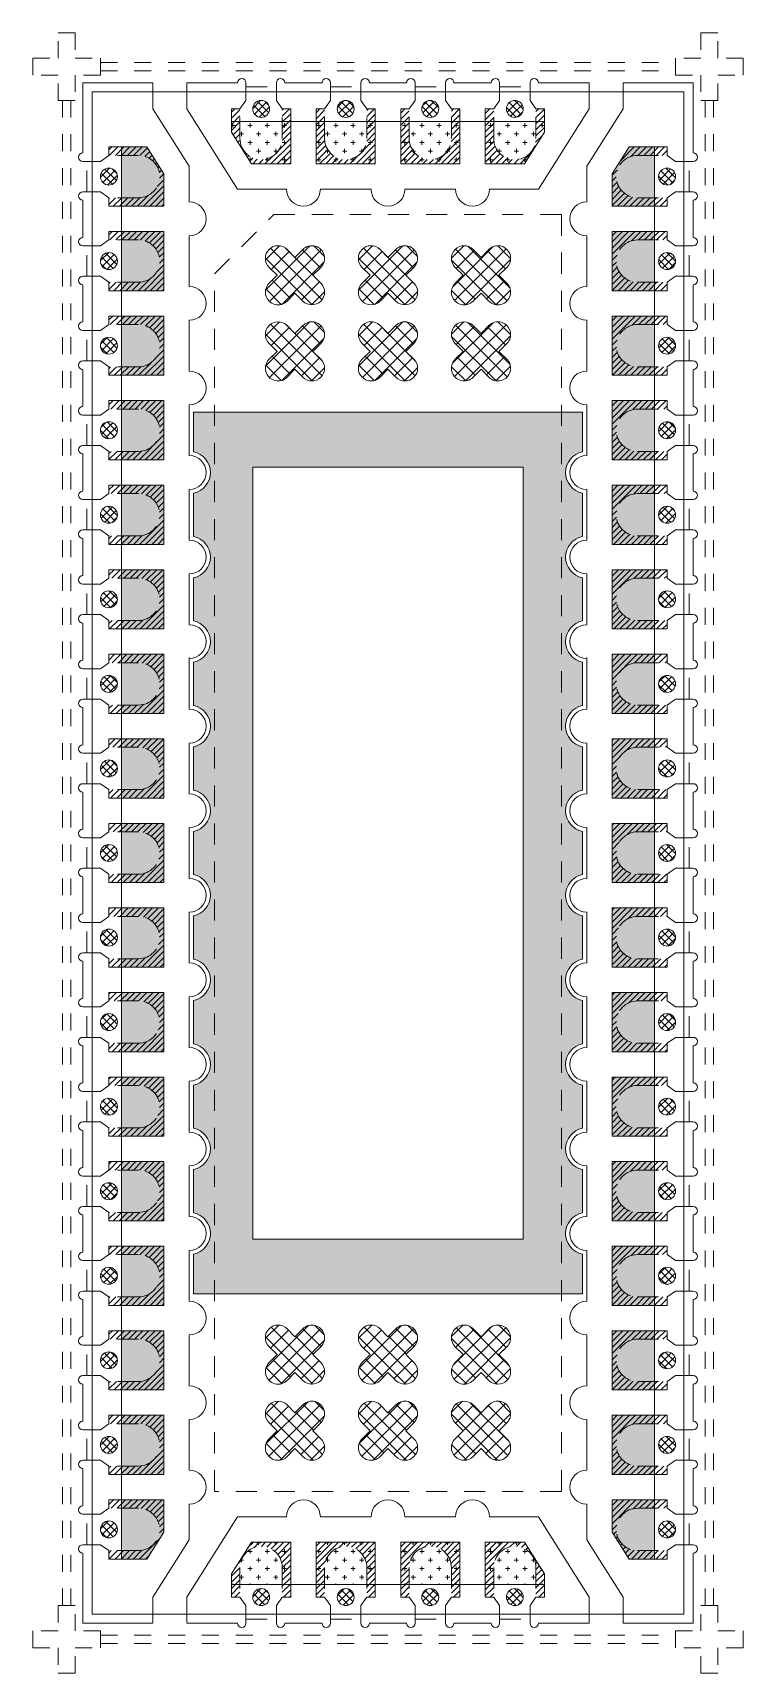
# Model space of a CAD drawing. Header units: millimetres. Extents: x 0.99 to 5.19, y 9.73 to 19.43.
import ezdxf

# ---------------------------------------------------------------- set-up
doc = ezdxf.new("R2010")
doc.units = ezdxf.units.MM
doc.linetypes.add('HIDDEN', pattern=[0.375, 0.25, -0.125])
for name, color, linetype in [('1', 7, 'Continuous'), ('1D', 4, 'Continuous'), ('BOT', 4, 'Continuous'), ('ETCH', 4, 'Continuous'), ('HALF ETCH ON TOP SIDE', 6, 'Continuous'), ('PKG', 2, 'Continuous'), ('PLATING', 3, 'Continuous')]:
    doc.layers.add(name, color=color, linetype=linetype)
pattern_1 = [(45, (-318.18589, 1.711104), (-0.0179605122, 0.0179605122), [])]
pattern_2 = [(45, (-25929.366686, -4290.18712), (-0.0449012806, 0.0449012806), []), (135, (-25929.366686, -4290.18712), (-0.0449012806, -0.0449012806), [])]
pattern_3 = [(45, (-25929.916686, -4290.18712), (-0.0449012806, 0.0449012806), []), (135, (-25929.916686, -4290.18712), (-0.0449012806, -0.0449012806), [])]
pattern_4 = [(45, (-25929.366686, -4290.63712), (-0.0449012806, 0.0449012806), []), (135, (-25929.366686, -4290.63712), (-0.0449012806, -0.0449012806), [])]
pattern_5 = [(45, (-25929.916686, -4290.63712), (-0.0449012806, 0.0449012806), []), (135, (-25929.916686, -4290.63712), (-0.0449012806, -0.0449012806), [])]
pattern_6 = [(0, (-318.18589, 1.711104), (0.0508, 0.0508), [0.0254, -0.0762]), (90, (-318.17319, 1.698404), (-0.0508, 0.0508), [0.0254, -0.0762])]

msp = doc.modelspace()

# ---------------------------------------------------------------- hatches: boundary and pattern name
at = {"layer": 'ETCH', "lineweight": 0}
h = msp.add_hatch(dxfattribs=at)
h.set_pattern_fill('ANSI31', color=256, scale=0.008, angle=360, style=0)
h.set_pattern_definition(pattern_1)
h.paths.add_polyline_path([(2.1639, 18.8406), (2.1639, 18.9787), (2.2139, 18.9787), (2.2139, 18.8037, 1), (2.4639, 18.8037), (2.4639, 18.9787), (2.5139, 18.9787), (2.5139, 18.6537), (2.2823, 18.6537)])
h.paths.add_polyline_path([(2.6639, 18.9787), (2.6639, 18.6537), (3.0139, 18.6537), (3.0139, 18.9787), (2.9639, 18.9787), (2.9639, 18.8037, -1), (2.7139, 18.8037), (2.7139, 18.9787)])
h.paths.add_polyline_path([(3.6639, 18.9787), (3.6639, 18.6537), (3.8955, 18.6537), (4.0139, 18.8406), (4.0139, 18.9787), (3.9639, 18.9787), (3.9639, 18.8037, -1), (3.7139, 18.8037), (3.7139, 18.9787)])
h.paths.add_polyline_path([(3.1639, 18.9787), (3.1639, 18.6537), (3.5139, 18.6537), (3.5139, 18.9787), (3.4639, 18.9787), (3.4639, 18.8037, -1), (3.2139, 18.8037), (3.2139, 18.9787)])
h = msp.add_hatch(dxfattribs=at)
h.set_pattern_fill('ANSI31', color=256, scale=0.008, style=0)
h.set_pattern_definition(pattern_1)
h.paths.add_polyline_path([(1.4389, 17.9037), (1.7639, 17.9037), (1.7639, 18.2537), (1.4389, 18.2537), (1.4389, 18.2037), (1.6139, 18.2037, -1), (1.6139, 17.9537), (1.4389, 17.9537)])
h.paths.add_polyline_path([(1.4389, 17.4037), (1.7639, 17.4037), (1.7639, 17.7537), (1.4389, 17.7537), (1.4389, 17.7037), (1.6139, 17.7037, -1), (1.6139, 17.4537), (1.4389, 17.4537)])
h.paths.add_polyline_path([(1.4389, 15.9037), (1.7639, 15.9037), (1.7639, 16.2537), (1.4389, 16.2537), (1.4389, 16.2037), (1.6139, 16.2037, -1), (1.6139, 15.9537), (1.4389, 15.9537)])
h.paths.add_polyline_path([(1.4389, 16.9037), (1.7639, 16.9037), (1.7639, 17.2537), (1.4389, 17.2537), (1.4389, 17.2037), (1.6139, 17.2037, -1), (1.6139, 16.9537), (1.4389, 16.9537)])
h.paths.add_polyline_path([(1.4389, 15.4037), (1.7639, 15.4037), (1.7639, 15.7537), (1.4389, 15.7537), (1.4389, 15.7037), (1.6139, 15.7037, -1), (1.6139, 15.4537), (1.4389, 15.4537)])
h.paths.add_polyline_path([(1.4389, 14.9037), (1.7639, 14.9037), (1.7639, 15.2537), (1.4389, 15.2537), (1.4389, 15.2037), (1.6139, 15.2037, -1), (1.6139, 14.9537), (1.4389, 14.9537)])
h.paths.add_polyline_path([(1.4389, 13.9037), (1.7639, 13.9037), (1.7639, 14.2537), (1.4389, 14.2537), (1.4389, 14.2037), (1.6139, 14.2037, -1), (1.6139, 13.9537), (1.4389, 13.9537)])
h.paths.add_polyline_path([(1.4389, 18.7537), (1.4389, 18.7037), (1.6139, 18.7037, -1), (1.6139, 18.4537), (1.4389, 18.4537), (1.4389, 18.4037), (1.7639, 18.4037), (1.7639, 18.5957), (1.6639, 18.7537)])
h.paths.add_polyline_path([(1.4389, 16.4037), (1.7639, 16.4037), (1.7639, 16.7537), (1.4389, 16.7537), (1.4389, 16.7037), (1.6139, 16.7037, -1), (1.6139, 16.4537), (1.4389, 16.4537)])
h.paths.add_polyline_path([(1.4389, 13.2537), (1.4389, 13.2037), (1.6139, 13.2037, -1), (1.6139, 12.9537), (1.4389, 12.9537), (1.4389, 12.9037), (1.7639, 12.9037), (1.7639, 13.2537)])
h.paths.add_polyline_path([(1.4389, 14.4037), (1.7639, 14.4037), (1.7639, 14.7537), (1.4389, 14.7537), (1.4389, 14.7037), (1.6139, 14.7037, -1), (1.6139, 14.4537), (1.4389, 14.4537)])
h.paths.add_polyline_path([(1.4389, 13.7537), (1.4389, 13.7037), (1.6139, 13.7037, -1), (1.6139, 13.4537), (1.4389, 13.4537), (1.4389, 13.4037), (1.7639, 13.4037), (1.7639, 13.7537)])
h.paths.add_polyline_path([(1.4389, 12.4037), (1.7639, 12.4037), (1.7639, 12.7537), (1.4389, 12.7537), (1.4389, 12.7037), (1.6139, 12.7037, -1), (1.6139, 12.4537), (1.4389, 12.4537)])
h.paths.add_polyline_path([(1.4389, 11.9037), (1.7639, 11.9037), (1.7639, 12.2537), (1.4389, 12.2537), (1.4389, 12.2037), (1.6139, 12.2037, -1), (1.6139, 11.9537), (1.4389, 11.9537)])
h.paths.add_polyline_path([(1.4389, 10.9037), (1.7639, 10.9037), (1.7639, 11.2537), (1.4389, 11.2537), (1.4389, 11.2037), (1.6139, 11.2037, -1), (1.6139, 10.9537), (1.4389, 10.9537)])
h.paths.add_polyline_path([(1.4389, 11.4037), (1.7639, 11.4037), (1.7639, 11.7537), (1.4389, 11.7537), (1.4389, 11.7037), (1.6139, 11.7037, -1), (1.6139, 11.4537), (1.4389, 11.4537)])
h.paths.add_polyline_path([(1.6139, 10.7037, -1), (1.6139, 10.4537), (1.4389, 10.4537), (1.4389, 10.4037), (1.6639, 10.4037), (1.7639, 10.5617), (1.7639, 10.7537), (1.4389, 10.7537), (1.4389, 10.7037)])
h = msp.add_hatch(dxfattribs=at)
h.set_pattern_fill('ANSI31', color=256, scale=0.008, style=0)
h.set_pattern_definition(pattern_1)
h.paths.add_polyline_path([(1.4389, 11.2537), (1.7639, 11.2537), (1.7639, 10.9037), (1.4389, 10.9037), (1.4389, 10.9537), (1.6139, 10.9537, 1), (1.6139, 11.2037), (1.4389, 11.2037)])
h.paths.add_polyline_path([(1.4389, 11.7537), (1.7639, 11.7537), (1.7639, 11.4037), (1.4389, 11.4037), (1.4389, 11.4537), (1.6139, 11.4537, 1), (1.6139, 11.7037), (1.4389, 11.7037)])
h.paths.add_polyline_path([(1.4389, 13.2537), (1.7639, 13.2537), (1.7639, 12.9037), (1.4389, 12.9037), (1.4389, 12.9537), (1.6139, 12.9537, 1), (1.6139, 13.2037), (1.4389, 13.2037)])
h.paths.add_polyline_path([(1.4389, 12.2537), (1.7639, 12.2537), (1.7639, 11.9037), (1.4389, 11.9037), (1.4389, 11.9537), (1.6139, 11.9537, 1), (1.6139, 12.2037), (1.4389, 12.2037)])
h.paths.add_polyline_path([(1.4389, 13.7537), (1.7639, 13.7537), (1.7639, 13.4037), (1.4389, 13.4037), (1.4389, 13.4537), (1.6139, 13.4537, 1), (1.6139, 13.7037), (1.4389, 13.7037)])
h.paths.add_polyline_path([(1.4389, 14.2537), (1.7639, 14.2537), (1.7639, 13.9037), (1.4389, 13.9037), (1.4389, 13.9537), (1.6139, 13.9537, 1), (1.6139, 14.2037), (1.4389, 14.2037)])
h.paths.add_polyline_path([(1.4389, 15.2537), (1.7639, 15.2537), (1.7639, 14.9037), (1.4389, 14.9037), (1.4389, 14.9537), (1.6139, 14.9537, 1), (1.6139, 15.2037), (1.4389, 15.2037)])
h.paths.add_polyline_path([(1.4389, 10.4037), (1.4389, 10.4537), (1.6139, 10.4537, 1), (1.6139, 10.7037), (1.4389, 10.7037), (1.4389, 10.7537), (1.7639, 10.7537), (1.7639, 10.5617), (1.6639, 10.4037)])
h.paths.add_polyline_path([(1.4389, 12.7537), (1.7639, 12.7537), (1.7639, 12.4037), (1.4389, 12.4037), (1.4389, 12.4537), (1.6139, 12.4537, 1), (1.6139, 12.7037), (1.4389, 12.7037)])
h.paths.add_polyline_path([(1.4389, 15.9037), (1.4389, 15.9537), (1.6139, 15.9537, 1), (1.6139, 16.2037), (1.4389, 16.2037), (1.4389, 16.2537), (1.7639, 16.2537), (1.7639, 15.9037)])
h.paths.add_polyline_path([(1.4389, 14.7537), (1.7639, 14.7537), (1.7639, 14.4037), (1.4389, 14.4037), (1.4389, 14.4537), (1.6139, 14.4537, 1), (1.6139, 14.7037), (1.4389, 14.7037)])
h.paths.add_polyline_path([(1.4389, 15.4037), (1.4389, 15.4537), (1.6139, 15.4537, 1), (1.6139, 15.7037), (1.4389, 15.7037), (1.4389, 15.7537), (1.7639, 15.7537), (1.7639, 15.4037)])
h.paths.add_polyline_path([(1.4389, 16.7537), (1.7639, 16.7537), (1.7639, 16.4037), (1.4389, 16.4037), (1.4389, 16.4537), (1.6139, 16.4537, 1), (1.6139, 16.7037), (1.4389, 16.7037)])
h.paths.add_polyline_path([(1.4389, 17.2537), (1.7639, 17.2537), (1.7639, 16.9037), (1.4389, 16.9037), (1.4389, 16.9537), (1.6139, 16.9537, 1), (1.6139, 17.2037), (1.4389, 17.2037)])
h.paths.add_polyline_path([(1.4389, 18.2537), (1.7639, 18.2537), (1.7639, 17.9037), (1.4389, 17.9037), (1.4389, 17.9537), (1.6139, 17.9537, 1), (1.6139, 18.2037), (1.4389, 18.2037)])
h.paths.add_polyline_path([(1.4389, 17.7537), (1.7639, 17.7537), (1.7639, 17.4037), (1.4389, 17.4037), (1.4389, 17.4537), (1.6139, 17.4537, 1), (1.6139, 17.7037), (1.4389, 17.7037)])
h.paths.add_polyline_path([(1.6139, 18.4537, 1), (1.6139, 18.7037), (1.4389, 18.7037), (1.4389, 18.7537), (1.6639, 18.7537), (1.7639, 18.5957), (1.7639, 18.4037), (1.4389, 18.4037), (1.4389, 18.4537)])
h = msp.add_hatch(dxfattribs=at)
h.set_pattern_fill('ANSI31', color=256, scale=0.008, angle=180, style=0)
h.set_pattern_definition(pattern_1)
h.paths.add_polyline_path([(4.7389, 17.9037), (4.4139, 17.9037), (4.4139, 18.2537), (4.7389, 18.2537), (4.7389, 18.2037), (4.5639, 18.2037, 1), (4.5639, 17.9537), (4.7389, 17.9537)])
h.paths.add_polyline_path([(4.7389, 17.4037), (4.4139, 17.4037), (4.4139, 17.7537), (4.7389, 17.7537), (4.7389, 17.7037), (4.5639, 17.7037, 1), (4.5639, 17.4537), (4.7389, 17.4537)])
h.paths.add_polyline_path([(4.7389, 15.9037), (4.4139, 15.9037), (4.4139, 16.2537), (4.7389, 16.2537), (4.7389, 16.2037), (4.5639, 16.2037, 1), (4.5639, 15.9537), (4.7389, 15.9537)])
h.paths.add_polyline_path([(4.7389, 16.9037), (4.4139, 16.9037), (4.4139, 17.2537), (4.7389, 17.2537), (4.7389, 17.2037), (4.5639, 17.2037, 1), (4.5639, 16.9537), (4.7389, 16.9537)])
h.paths.add_polyline_path([(4.7389, 15.4037), (4.4139, 15.4037), (4.4139, 15.7537), (4.7389, 15.7537), (4.7389, 15.7037), (4.5639, 15.7037, 1), (4.5639, 15.4537), (4.7389, 15.4537)])
h.paths.add_polyline_path([(4.7389, 14.9037), (4.4139, 14.9037), (4.4139, 15.2537), (4.7389, 15.2537), (4.7389, 15.2037), (4.5639, 15.2037, 1), (4.5639, 14.9537), (4.7389, 14.9537)])
h.paths.add_polyline_path([(4.7389, 13.9037), (4.4139, 13.9037), (4.4139, 14.2537), (4.7389, 14.2537), (4.7389, 14.2037), (4.5639, 14.2037, 1), (4.5639, 13.9537), (4.7389, 13.9537)])
h.paths.add_polyline_path([(4.7389, 18.7537), (4.7389, 18.7037), (4.5639, 18.7037, 1), (4.5639, 18.4537), (4.7389, 18.4537), (4.7389, 18.4037), (4.4139, 18.4037), (4.4139, 18.5957), (4.514, 18.7537)])
h.paths.add_polyline_path([(4.7389, 16.4037), (4.4139, 16.4037), (4.4139, 16.7537), (4.7389, 16.7537), (4.7389, 16.7037), (4.5639, 16.7037, 1), (4.5639, 16.4537), (4.7389, 16.4537)])
h.paths.add_polyline_path([(4.7389, 13.2537), (4.7389, 13.2037), (4.5639, 13.2037, 1), (4.5639, 12.9537), (4.7389, 12.9537), (4.7389, 12.9037), (4.4139, 12.9037), (4.4139, 13.2537)])
h.paths.add_polyline_path([(4.7389, 14.4037), (4.4139, 14.4037), (4.4139, 14.7537), (4.7389, 14.7537), (4.7389, 14.7037), (4.5639, 14.7037, 1), (4.5639, 14.4537), (4.7389, 14.4537)])
h.paths.add_polyline_path([(4.7389, 13.7537), (4.7389, 13.7037), (4.5639, 13.7037, 1), (4.5639, 13.4537), (4.7389, 13.4537), (4.7389, 13.4037), (4.4139, 13.4037), (4.4139, 13.7537)])
h.paths.add_polyline_path([(4.7389, 12.4037), (4.4139, 12.4037), (4.4139, 12.7537), (4.7389, 12.7537), (4.7389, 12.7037), (4.5639, 12.7037, 1), (4.5639, 12.4537), (4.7389, 12.4537)])
h.paths.add_polyline_path([(4.7389, 11.9037), (4.4139, 11.9037), (4.4139, 12.2537), (4.7389, 12.2537), (4.7389, 12.2037), (4.5639, 12.2037, 1), (4.5639, 11.9537), (4.7389, 11.9537)])
h.paths.add_polyline_path([(4.7389, 10.9037), (4.4139, 10.9037), (4.4139, 11.2537), (4.7389, 11.2537), (4.7389, 11.2037), (4.5639, 11.2037, 1), (4.5639, 10.9537), (4.7389, 10.9537)])
h.paths.add_polyline_path([(4.7389, 11.4037), (4.4139, 11.4037), (4.4139, 11.7537), (4.7389, 11.7537), (4.7389, 11.7037), (4.5639, 11.7037, 1), (4.5639, 11.4537), (4.7389, 11.4537)])
h.paths.add_polyline_path([(4.5639, 10.7037, 1), (4.5639, 10.4537), (4.7389, 10.4537), (4.7389, 10.4037), (4.514, 10.4037), (4.4139, 10.5617), (4.4139, 10.7537), (4.7389, 10.7537), (4.7389, 10.7037)])
h = msp.add_hatch(dxfattribs=at)
h.set_pattern_fill('ANSI31', color=256, scale=0.008, angle=180, style=0)
h.set_pattern_definition(pattern_1)
h.paths.add_polyline_path([(4.7389, 11.2537), (4.4139, 11.2537), (4.4139, 10.9037), (4.7389, 10.9037), (4.7389, 10.9537), (4.5639, 10.9537, -1), (4.5639, 11.2037), (4.7389, 11.2037)])
h.paths.add_polyline_path([(4.7389, 11.7537), (4.4139, 11.7537), (4.4139, 11.4037), (4.7389, 11.4037), (4.7389, 11.4537), (4.5639, 11.4537, -1), (4.5639, 11.7037), (4.7389, 11.7037)])
h.paths.add_polyline_path([(4.7389, 13.2537), (4.4139, 13.2537), (4.4139, 12.9037), (4.7389, 12.9037), (4.7389, 12.9537), (4.5639, 12.9537, -1), (4.5639, 13.2037), (4.7389, 13.2037)])
h.paths.add_polyline_path([(4.7389, 12.2537), (4.4139, 12.2537), (4.4139, 11.9037), (4.7389, 11.9037), (4.7389, 11.9537), (4.5639, 11.9537, -1), (4.5639, 12.2037), (4.7389, 12.2037)])
h.paths.add_polyline_path([(4.7389, 13.7537), (4.4139, 13.7537), (4.4139, 13.4037), (4.7389, 13.4037), (4.7389, 13.4537), (4.5639, 13.4537, -1), (4.5639, 13.7037), (4.7389, 13.7037)])
h.paths.add_polyline_path([(4.7389, 14.2537), (4.4139, 14.2537), (4.4139, 13.9037), (4.7389, 13.9037), (4.7389, 13.9537), (4.5639, 13.9537, -1), (4.5639, 14.2037), (4.7389, 14.2037)])
h.paths.add_polyline_path([(4.7389, 15.2537), (4.4139, 15.2537), (4.4139, 14.9037), (4.7389, 14.9037), (4.7389, 14.9537), (4.5639, 14.9537, -1), (4.5639, 15.2037), (4.7389, 15.2037)])
h.paths.add_polyline_path([(4.7389, 10.4037), (4.7389, 10.4537), (4.5639, 10.4537, -1), (4.5639, 10.7037), (4.7389, 10.7037), (4.7389, 10.7537), (4.4139, 10.7537), (4.4139, 10.5617), (4.514, 10.4037)])
h.paths.add_polyline_path([(4.7389, 12.7537), (4.4139, 12.7537), (4.4139, 12.4037), (4.7389, 12.4037), (4.7389, 12.4537), (4.5639, 12.4537, -1), (4.5639, 12.7037), (4.7389, 12.7037)])
h.paths.add_polyline_path([(4.7389, 15.9037), (4.7389, 15.9537), (4.5639, 15.9537, -1), (4.5639, 16.2037), (4.7389, 16.2037), (4.7389, 16.2537), (4.4139, 16.2537), (4.4139, 15.9037)])
h.paths.add_polyline_path([(4.7389, 14.7537), (4.4139, 14.7537), (4.4139, 14.4037), (4.7389, 14.4037), (4.7389, 14.4537), (4.5639, 14.4537, -1), (4.5639, 14.7037), (4.7389, 14.7037)])
h.paths.add_polyline_path([(4.7389, 15.4037), (4.7389, 15.4537), (4.5639, 15.4537, -1), (4.5639, 15.7037), (4.7389, 15.7037), (4.7389, 15.7537), (4.4139, 15.7537), (4.4139, 15.4037)])
h.paths.add_polyline_path([(4.7389, 16.7537), (4.4139, 16.7537), (4.4139, 16.4037), (4.7389, 16.4037), (4.7389, 16.4537), (4.5639, 16.4537, -1), (4.5639, 16.7037), (4.7389, 16.7037)])
h.paths.add_polyline_path([(4.7389, 17.2537), (4.4139, 17.2537), (4.4139, 16.9037), (4.7389, 16.9037), (4.7389, 16.9537), (4.5639, 16.9537, -1), (4.5639, 17.2037), (4.7389, 17.2037)])
h.paths.add_polyline_path([(4.7389, 18.2537), (4.4139, 18.2537), (4.4139, 17.9037), (4.7389, 17.9037), (4.7389, 17.9537), (4.5639, 17.9537, -1), (4.5639, 18.2037), (4.7389, 18.2037)])
h.paths.add_polyline_path([(4.7389, 17.7537), (4.4139, 17.7537), (4.4139, 17.4037), (4.7389, 17.4037), (4.7389, 17.4537), (4.5639, 17.4537, -1), (4.5639, 17.7037), (4.7389, 17.7037)])
h.paths.add_polyline_path([(4.5639, 18.4537, -1), (4.5639, 18.7037), (4.7389, 18.7037), (4.7389, 18.7537), (4.514, 18.7537), (4.4139, 18.5957), (4.4139, 18.4037), (4.7389, 18.4037), (4.7389, 18.4537)])
h = msp.add_hatch(dxfattribs=at)
h.set_pattern_fill('ANSI31', color=256, scale=0.008, style=0)
h.set_pattern_definition(pattern_1)
h.paths.add_polyline_path([(2.1639, 10.3168), (2.1639, 10.1787), (2.2139, 10.1787), (2.2139, 10.3537, -1), (2.4639, 10.3537), (2.4639, 10.1787), (2.5139, 10.1787), (2.5139, 10.5037), (2.2823, 10.5037)])
h.paths.add_polyline_path([(2.6639, 10.1787), (2.6639, 10.5037), (3.0139, 10.5037), (3.0139, 10.1787), (2.9639, 10.1787), (2.9639, 10.3537, 1), (2.7139, 10.3537), (2.7139, 10.1787)])
h.paths.add_polyline_path([(3.6639, 10.1787), (3.6639, 10.5037), (3.8955, 10.5037), (4.0139, 10.3168), (4.0139, 10.1787), (3.9639, 10.1787), (3.9639, 10.3537, 1), (3.7139, 10.3537), (3.7139, 10.1787)])
h.paths.add_polyline_path([(3.1639, 10.1787), (3.1639, 10.5037), (3.5139, 10.5037), (3.5139, 10.1787), (3.4639, 10.1787), (3.4639, 10.3537, 1), (3.2139, 10.3537), (3.2139, 10.1787)])
at = {"layer": 'HALF ETCH ON TOP SIDE', "linetype": 'ByBlock', "lineweight": 0}
h = msp.add_hatch(dxfattribs=at)
h.set_pattern_fill('ANSI37', color=256, scale=0.01)
h.set_pattern_definition([(45, (-118.864847, 14.122052), (-0.02245064, 0.02245064), []), (135, (-118.864847, 14.122052), (-0.02245064, -0.02245064), [])])
h.paths.add_polyline_path([(2.3889, 10.1787, 1), (2.2889, 10.1787, 1)])
h.paths.add_polyline_path([(4.7889, 10.5787, 1), (4.6889, 10.5787, 1)])
h.paths.add_polyline_path([(4.7889, 11.0787, 1), (4.6889, 11.0787, 1)])
h.paths.add_polyline_path([(4.7889, 11.5787, 1), (4.6889, 11.5787, 1)])
h.paths.add_polyline_path([(4.7889, 12.0787, 1), (4.6889, 12.0787, 1)])
h.paths.add_polyline_path([(4.7889, 12.5787, 1), (4.6889, 12.5787, 1)])
h.paths.add_polyline_path([(4.7889, 13.0787, 1), (4.6889, 13.0787, 1)])
h.paths.add_polyline_path([(4.7889, 13.5787, 1), (4.6889, 13.5787, 1)])
h.paths.add_polyline_path([(4.7889, 14.0787, 1), (4.6889, 14.0787, 1)])
h.paths.add_polyline_path([(4.7889, 14.5787, 1), (4.6889, 14.5787, 1)])
h.paths.add_polyline_path([(4.7889, 15.0787, 1), (4.6889, 15.0787, 1)])
h.paths.add_polyline_path([(4.7889, 15.5787, 1), (4.6889, 15.5787, 1)])
h.paths.add_polyline_path([(1.4889, 15.5787, 1), (1.3889, 15.5787, 1)])
h.paths.add_polyline_path([(1.4889, 15.0787, 1), (1.3889, 15.0787, 1)])
h.paths.add_polyline_path([(1.4889, 14.5787, 1), (1.3889, 14.5787, 1)])
h.paths.add_polyline_path([(4.7889, 16.0787, 1), (4.6889, 16.0787, 1)])
h.paths.add_polyline_path([(4.7889, 16.5787, 1), (4.6889, 16.5787, 1)])
h.paths.add_polyline_path([(4.7889, 17.0787, 1), (4.6889, 17.0787, 1)])
h.paths.add_polyline_path([(4.7889, 17.5787, 1), (4.6889, 17.5787, 1)])
h.paths.add_polyline_path([(4.7889, 18.0787, 1), (4.6889, 18.0787, 1)])
h.paths.add_polyline_path([(1.4889, 17.5787, 1), (1.3889, 17.5787, 1)])
h.paths.add_polyline_path([(1.4889, 17.0787, 1), (1.3889, 17.0787, 1)])
h.paths.add_polyline_path([(1.4889, 16.5787, 1), (1.3889, 16.5787, 1)])
h.paths.add_polyline_path([(1.4889, 16.0787, 1), (1.3889, 16.0787, 1)])
h.paths.add_polyline_path([(1.4889, 14.0787, 1), (1.3889, 14.0787, 1)])
h.paths.add_polyline_path([(1.4889, 13.5787, 1), (1.3889, 13.5787, 1)])
h.paths.add_polyline_path([(2.8889, 10.1787, 1), (2.7889, 10.1787, 1)])
h.paths.add_polyline_path([(3.3889, 10.1787, 1), (3.2889, 10.1787, 1)])
h.paths.add_polyline_path([(3.8889, 10.1787, 1), (3.7889, 10.1787, 1)])
h.paths.add_polyline_path([(4.7889, 18.5787, 1), (4.6889, 18.5787, 1)])
h.paths.add_polyline_path([(3.3889, 18.9787, 1), (3.2889, 18.9787, 1)])
h.paths.add_polyline_path([(2.8889, 18.9787, 1), (2.7889, 18.9787, 1)])
h.paths.add_polyline_path([(2.3889, 18.9787, 1), (2.2889, 18.9787, 1)])
h.paths.add_polyline_path([(3.8889, 18.9787, 1), (3.7889, 18.9787, 1)])
h.paths.add_polyline_path([(1.4889, 18.0787, 1), (1.3889, 18.0787, 1)])
h.paths.add_polyline_path([(1.4889, 13.0787, 1), (1.3889, 13.0787, 1)])
h.paths.add_polyline_path([(1.4889, 12.0787, 1), (1.3889, 12.0787, 1)])
h.paths.add_polyline_path([(1.4889, 12.5787, 1), (1.3889, 12.5787, 1)])
h.paths.add_polyline_path([(1.4889, 11.0787, 1), (1.3889, 11.0787, 1)])
h.paths.add_polyline_path([(1.4889, 18.5787, 1), (1.3889, 18.5787, 1)])
h.paths.add_polyline_path([(1.4889, 11.5787, 1), (1.3889, 11.5787, 1)])
h.paths.add_polyline_path([(1.4889, 10.5787, 1), (1.3889, 10.5787, 1)])
at = {"layer": 'HALF ETCH ON TOP SIDE', "linetype": 'ByBlock', "lineweight": 0, "ltscale": 100}
h = msp.add_hatch(dxfattribs=at)
h.set_pattern_fill('ANSI37', color=256, scale=0.02)
h.set_pattern_definition(pattern_3)
h.paths.add_polyline_path([(2.645, 17.995), (2.692, 18.0419, 1), (2.5859, 18.148), (2.5389, 18.101), (2.492, 18.148, 1), (2.3859, 18.0419), (2.4329, 17.995), (2.3859, 17.948, 1), (2.492, 17.8419), (2.5389, 17.8889), (2.5859, 17.8419, 1), (2.692, 17.948)])
h = msp.add_hatch(dxfattribs=at)
h.set_pattern_fill('ANSI37', color=256, scale=0.02)
h.set_pattern_definition(pattern_2)
h.paths.add_polyline_path([(3.195, 17.995), (3.242, 18.0419, 1), (3.1359, 18.148), (3.0889, 18.101), (3.042, 18.148, 1), (2.9359, 18.0419), (2.9829, 17.995), (2.9359, 17.948, 1), (3.042, 17.8419), (3.0889, 17.8889), (3.1359, 17.8419, 1), (3.242, 17.948)])
h = msp.add_hatch(dxfattribs=at)
h.set_pattern_fill('ANSI37', color=256, scale=0.02)
h.set_pattern_definition(pattern_2)
h.paths.add_polyline_path([(3.745, 17.995), (3.792, 18.0419, 1), (3.6859, 18.148), (3.6389, 18.101), (3.592, 18.148, 1), (3.4859, 18.0419), (3.5329, 17.995), (3.4859, 17.948, 1), (3.592, 17.8419), (3.6389, 17.8889), (3.6859, 17.8419, 1), (3.792, 17.948)])
h = msp.add_hatch(dxfattribs=at)
h.set_pattern_fill('ANSI37', color=256, scale=0.02)
h.set_pattern_definition(pattern_5)
h.paths.add_polyline_path([(2.645, 17.545), (2.692, 17.5919, 1), (2.5859, 17.698), (2.5389, 17.651), (2.492, 17.698, 1), (2.3859, 17.5919), (2.4329, 17.545), (2.3859, 17.498, 1), (2.492, 17.3919), (2.5389, 17.4389), (2.5859, 17.3919, 1), (2.692, 17.498)])
h = msp.add_hatch(dxfattribs=at)
h.set_pattern_fill('ANSI37', color=256, scale=0.02)
h.set_pattern_definition(pattern_4)
h.paths.add_polyline_path([(3.195, 17.545), (3.242, 17.5919, 1), (3.1359, 17.698), (3.0889, 17.651), (3.042, 17.698, 1), (2.9359, 17.5919), (2.9829, 17.545), (2.9359, 17.498, 1), (3.042, 17.3919), (3.0889, 17.4389), (3.1359, 17.3919, 1), (3.242, 17.498)])
h = msp.add_hatch(dxfattribs=at)
h.set_pattern_fill('ANSI37', color=256, scale=0.02)
h.set_pattern_definition(pattern_4)
h.paths.add_polyline_path([(3.745, 17.545), (3.792, 17.5919, 1), (3.6859, 17.698), (3.6389, 17.651), (3.592, 17.698, 1), (3.4859, 17.5919), (3.5329, 17.545), (3.4859, 17.498, 1), (3.592, 17.3919), (3.6389, 17.4389), (3.6859, 17.3919, 1), (3.792, 17.498)])
h = msp.add_hatch(dxfattribs=at)
h.set_pattern_fill('ANSI37', color=256, scale=0.02)
h.set_pattern_definition(pattern_5)
h.paths.add_polyline_path([(2.645, 11.6125), (2.692, 11.5655, -1), (2.5859, 11.4594), (2.5389, 11.5064), (2.492, 11.4594, -1), (2.3859, 11.5655), (2.4329, 11.6125), (2.3859, 11.6594, -1), (2.492, 11.7655), (2.5389, 11.7185), (2.5859, 11.7655, -1), (2.692, 11.6594)])
h = msp.add_hatch(dxfattribs=at)
h.set_pattern_fill('ANSI37', color=256, scale=0.02)
h.set_pattern_definition(pattern_4)
h.paths.add_polyline_path([(3.195, 11.6125), (3.242, 11.5655, -1), (3.1359, 11.4594), (3.0889, 11.5064), (3.042, 11.4594, -1), (2.9359, 11.5655), (2.9829, 11.6125), (2.9359, 11.6594, -1), (3.042, 11.7655), (3.0889, 11.7185), (3.1359, 11.7655, -1), (3.242, 11.6594)])
h = msp.add_hatch(dxfattribs=at)
h.set_pattern_fill('ANSI37', color=256, scale=0.02)
h.set_pattern_definition(pattern_4)
h.paths.add_polyline_path([(3.745, 11.6125), (3.792, 11.5655, -1), (3.6859, 11.4594), (3.6389, 11.5064), (3.592, 11.4594, -1), (3.4859, 11.5655), (3.5329, 11.6125), (3.4859, 11.6594, -1), (3.592, 11.7655), (3.6389, 11.7185), (3.6859, 11.7655, -1), (3.792, 11.6594)])
h = msp.add_hatch(dxfattribs=at)
h.set_pattern_fill('ANSI37', color=256, scale=0.02)
h.set_pattern_definition(pattern_3)
h.paths.add_polyline_path([(2.645, 11.1625), (2.692, 11.1155, -1), (2.5859, 11.0094), (2.5389, 11.0564), (2.492, 11.0094, -1), (2.3859, 11.1155), (2.4329, 11.1625), (2.3859, 11.2094, -1), (2.492, 11.3155), (2.5389, 11.2685), (2.5859, 11.3155, -1), (2.692, 11.2094)])
h = msp.add_hatch(dxfattribs=at)
h.set_pattern_fill('ANSI37', color=256, scale=0.02)
h.set_pattern_definition(pattern_2)
h.paths.add_polyline_path([(3.195, 11.1625), (3.242, 11.1155, -1), (3.1359, 11.0094), (3.0889, 11.0564), (3.042, 11.0094, -1), (2.9359, 11.1155), (2.9829, 11.1625), (2.9359, 11.2094, -1), (3.042, 11.3155), (3.0889, 11.2685), (3.1359, 11.3155, -1), (3.242, 11.2094)])
h = msp.add_hatch(dxfattribs=at)
h.set_pattern_fill('ANSI37', color=256, scale=0.02)
h.set_pattern_definition(pattern_2)
h.paths.add_polyline_path([(3.745, 11.1625), (3.792, 11.1155, -1), (3.6859, 11.0094), (3.6389, 11.0564), (3.592, 11.0094, -1), (3.4859, 11.1155), (3.5329, 11.1625), (3.4859, 11.2094, -1), (3.592, 11.3155), (3.6389, 11.2685), (3.6859, 11.3155, -1), (3.792, 11.2094)])
at = {"layer": 'PLATING', "lineweight": 0}
h = msp.add_hatch(dxfattribs=at)
h.set_pattern_fill('CROSS', color=256, scale=0.008, style=0)
h.set_pattern_definition(pattern_6)
h.paths.add_polyline_path([(2.1639, 18.8406), (2.2823, 18.6537), (2.5139, 18.6537), (2.5139, 18.9037), (2.1639, 18.9037)])
h.paths.add_polyline_path([(2.6639, 18.6537), (3.0139, 18.6537), (3.0139, 18.9037), (2.6639, 18.9037)])
h.paths.add_polyline_path([(3.6639, 18.6537), (3.8955, 18.6537), (4.0139, 18.8406), (4.0139, 18.9037), (3.6639, 18.9037)])
h.paths.add_polyline_path([(3.1639, 18.6537), (3.5139, 18.6537), (3.5139, 18.9037), (3.1639, 18.9037)])
h = msp.add_hatch(dxfattribs=at)
h.set_pattern_fill('CROSS', color=3, scale=0.008, style=0)
h.set_pattern_definition(pattern_6)
h.paths.add_polyline_path([(1.5139, 12.4037), (1.7639, 12.4037), (1.7639, 12.7537), (1.5139, 12.7537)])
h.paths.add_polyline_path([(1.5139, 14.9037), (1.7639, 14.9037), (1.7639, 15.2537), (1.5139, 15.2537)])
h.paths.add_polyline_path([(1.5139, 11.4037), (1.7639, 11.4037), (1.7639, 11.7537), (1.5139, 11.7537)])
h.paths.add_polyline_path([(1.5139, 17.4037), (1.7639, 17.4037), (1.7639, 17.7537), (1.5139, 17.7537)])
h.paths.add_polyline_path([(1.5139, 15.4037), (1.7639, 15.4037), (1.7639, 15.7537), (1.5139, 15.7537)])
h.paths.add_polyline_path([(1.5139, 16.9037), (1.7639, 16.9037), (1.7639, 17.2537), (1.5139, 17.2537)])
h.paths.add_polyline_path([(1.5139, 11.9037), (1.7639, 11.9037), (1.7639, 12.2537), (1.5139, 12.2537)])
h.paths.add_polyline_path([(1.5139, 18.4037), (1.7639, 18.4037), (1.7639, 18.5957), (1.6639, 18.7537), (1.5139, 18.7537)])
h.paths.add_polyline_path([(1.5139, 15.9037), (1.7639, 15.9037), (1.7639, 16.2537), (1.5139, 16.2537)])
h.paths.add_polyline_path([(1.5139, 10.4037), (1.6639, 10.4037), (1.7639, 10.5617), (1.7639, 10.7537), (1.5139, 10.7537)])
h.paths.add_polyline_path([(1.5139, 17.9037), (1.7639, 17.9037), (1.7639, 18.2537), (1.5139, 18.2537)])
h.paths.add_polyline_path([(1.5139, 16.4037), (1.7639, 16.4037), (1.7639, 16.7537), (1.5139, 16.7537)])
h.paths.add_polyline_path([(1.5139, 12.9037), (1.7639, 12.9037), (1.7639, 13.2537), (1.5139, 13.2537)])
h.paths.add_polyline_path([(1.5139, 13.4037), (1.7639, 13.4037), (1.7639, 13.7537), (1.5139, 13.7537)])
h.paths.add_polyline_path([(1.5139, 10.9037), (1.7639, 10.9037), (1.7639, 11.2537), (1.5139, 11.2537)])
h.paths.add_polyline_path([(1.5139, 14.4037), (1.7639, 14.4037), (1.7639, 14.7537), (1.5139, 14.7537)])
h.paths.add_polyline_path([(1.5139, 13.9037), (1.7639, 13.9037), (1.7639, 14.2537), (1.5139, 14.2537)])
h = msp.add_hatch(dxfattribs=at)
h.set_pattern_fill('CROSS', color=256, scale=0.008, angle=180, style=0)
h.set_pattern_definition([(180, (-318.18589, 1.711104), (-0.0508, -0.0508), [0.0254, -0.0762]), (270, (-318.19859, 1.723804), (0.0508, -0.0508), [0.0254, -0.0762])])
h.paths.add_polyline_path([(4.6639, 12.4037), (4.4139, 12.4037), (4.4139, 12.7537), (4.6639, 12.7537)])
h.paths.add_polyline_path([(4.6639, 14.9037), (4.4139, 14.9037), (4.4139, 15.2537), (4.6639, 15.2537)])
h.paths.add_polyline_path([(4.6639, 11.4037), (4.4139, 11.4037), (4.4139, 11.7537), (4.6639, 11.7537)])
h.paths.add_polyline_path([(4.6639, 17.4037), (4.4139, 17.4037), (4.4139, 17.7537), (4.6639, 17.7537)])
h.paths.add_polyline_path([(4.6639, 15.4037), (4.4139, 15.4037), (4.4139, 15.7537), (4.6639, 15.7537)])
h.paths.add_polyline_path([(4.6639, 16.9037), (4.4139, 16.9037), (4.4139, 17.2537), (4.6639, 17.2537)])
h.paths.add_polyline_path([(4.6639, 11.9037), (4.4139, 11.9037), (4.4139, 12.2537), (4.6639, 12.2537)])
h.paths.add_polyline_path([(4.6639, 18.4037), (4.4139, 18.4037), (4.4139, 18.5957), (4.514, 18.7537), (4.6639, 18.7537)])
h.paths.add_polyline_path([(4.6639, 15.9037), (4.4139, 15.9037), (4.4139, 16.2537), (4.6639, 16.2537)])
h.paths.add_polyline_path([(4.6639, 10.4037), (4.514, 10.4037), (4.4139, 10.5617), (4.4139, 10.7537), (4.6639, 10.7537)])
h.paths.add_polyline_path([(4.6639, 17.9037), (4.4139, 17.9037), (4.4139, 18.2537), (4.6639, 18.2537)])
h.paths.add_polyline_path([(4.6639, 16.4037), (4.4139, 16.4037), (4.4139, 16.7537), (4.6639, 16.7537)])
h.paths.add_polyline_path([(4.6639, 12.9037), (4.4139, 12.9037), (4.4139, 13.2537), (4.6639, 13.2537)])
h.paths.add_polyline_path([(4.6639, 13.4037), (4.4139, 13.4037), (4.4139, 13.7537), (4.6639, 13.7537)])
h.paths.add_polyline_path([(4.6639, 10.9037), (4.4139, 10.9037), (4.4139, 11.2537), (4.6639, 11.2537)])
h.paths.add_polyline_path([(4.6639, 14.4037), (4.4139, 14.4037), (4.4139, 14.7537), (4.6639, 14.7537)])
h.paths.add_polyline_path([(4.6639, 13.9037), (4.4139, 13.9037), (4.4139, 14.2537), (4.6639, 14.2537)])
h = msp.add_hatch(dxfattribs=at)
h.set_pattern_fill('CROSS', color=3, scale=0.008, style=0)
h.set_pattern_definition([(0, (-45.97295, -3.06406), (0.0508, 0.0508), [0.0254, -0.0762]), (90, (-45.96025, -3.07676), (-0.0508, 0.0508), [0.0254, -0.0762])])
h.paths.add_polyline_path([(1.9389, 12.7062), (1.9389, 12.4512, -0.816497), (1.9389, 12.2062), (1.9389, 11.9712), (4.2389, 11.9712), (4.2389, 12.2062, -0.816497), (4.2389, 12.4512), (4.2389, 12.7062, -0.816497), (4.2389, 12.9512), (4.2389, 13.2062, -0.816497), (4.2389, 13.4512), (4.2389, 13.7062, -0.816497), (4.2389, 13.9512), (4.2389, 14.2062, -0.816497), (4.2389, 14.4512), (4.2389, 14.7062, -0.816497), (4.2389, 14.9512), (4.2389, 15.2062, -0.816497), (4.2389, 15.4512), (4.2389, 15.7062, -0.816497), (4.2389, 15.9512), (4.2389, 16.2062, -0.816497), (4.2389, 16.4512), (4.2389, 16.7062, -0.816497), (4.2389, 16.9512), (4.2389, 17.1862), (1.9389, 17.1862), (1.9389, 16.9512, -0.816497), (1.9389, 16.7062), (1.9389, 16.4512, -0.816497), (1.9389, 16.2062), (1.9389, 15.9512, -0.816497), (1.9389, 15.7062), (1.9389, 15.4512, -0.816497), (1.9389, 15.2062), (1.9389, 14.9512, -0.816497), (1.9389, 14.7062), (1.9389, 14.4512, -0.816497), (1.9389, 14.2062), (1.9389, 13.9512, -0.816497), (1.9389, 13.7062), (1.9389, 13.4512, -0.816497), (1.9389, 13.2062), (1.9389, 12.9512, -0.816497)])
h.paths.add_polyline_path([(2.2889, 16.8612), (2.2889, 12.2962), (3.8889, 12.2962), (3.8889, 16.8612)], flags=16)
h = msp.add_hatch(dxfattribs=at)
h.set_pattern_fill('CROSS', color=256, scale=0.008, style=0)
h.set_pattern_definition(pattern_6)
h.paths.add_polyline_path([(2.1639, 10.3168), (2.1639, 10.2537), (2.5139, 10.2537), (2.5139, 10.5037), (2.2823, 10.5037)])
h.paths.add_polyline_path([(3.0139, 10.2537), (3.0139, 10.5037), (2.6639, 10.5037), (2.6639, 10.2537)])
h.paths.add_polyline_path([(4.0139, 10.2537), (4.0139, 10.3168), (3.8955, 10.5037), (3.6639, 10.5037), (3.6639, 10.2537)])
h.paths.add_polyline_path([(3.5139, 10.2537), (3.5139, 10.5037), (3.1639, 10.5037), (3.1639, 10.2537)])

# ---------------------------------------------------------------- linework, layer by layer
at = {"lineweight": 0}
for p, q in [((1.2839, 19.1337, -0.0526), (1.6989, 19.1337, -0.0526)), ((1.6989, 18.9787, -0.0526), (1.6989, 19.1337, -0.0526)), ((1.8989, 18.9787, -0.0526), (1.8989, 19.1337, -0.0526)), ((2.2489, 19.1337, -0.0526), (2.2489, 19.0287, -0.0526)), ((2.4289, 19.0287, -0.0526), (2.4289, 19.1337, -0.0526)), ((2.7489, 19.1337, -0.0526), (2.7489, 19.0287, -0.0526)), ((2.9289, 19.0287, -0.0526), (2.9289, 19.1337, -0.0526)), ((3.2489, 19.1337, -0.0526), (3.2489, 19.0287, -0.0526)), ((3.4289, 19.0287, -0.0526), (3.4289, 19.1337, -0.0526)), ((3.7489, 19.1337, -0.0526), (3.7489, 19.0287, -0.0526)), ((3.9289, 19.0287, -0.0526), (3.9289, 19.1337, -0.0526)), ((4.2789, 18.9787, -0.0526), (4.2789, 19.1337, -0.0526)), ((4.4789, 18.9787, -0.0526), (4.4789, 19.1337, -0.0526)), ((4.4789, 19.1337, -0.0526), (4.8939, 19.1337, -0.0526)), ((2.2489, 19.0287, -0.0526), (2.2139, 18.9787, -0.0526)), ((2.4639, 18.9787, -0.0526), (2.4289, 19.0287, -0.0526)), ((2.7489, 19.0287, -0.0526), (2.7139, 18.9787, -0.0526)), ((2.9639, 18.9787, -0.0526), (2.9289, 19.0287, -0.0526)), ((3.2489, 19.0287, -0.0526), (3.2139, 18.9787, -0.0526)), ((3.4639, 18.9787, -0.0526), (3.4289, 19.0287, -0.0526)), ((3.7489, 19.0287, -0.0526), (3.7139, 18.9787, -0.0526)), ((3.9639, 18.9787, -0.0526), (3.9289, 19.0287, -0.0526)), ((1.6989, 18.9787, -0.0526), (1.9139, 18.6392, -0.0526)), ((1.8989, 18.9787, -0.0526), (2.1998, 18.5037, -0.0526)), ((2.1639, 18.8406, -0.0526), (2.1639, 18.9787, -0.0526)), ((2.1639, 18.9787, -0.0526), (2.2139, 18.9787, -0.0526)), ((2.4639, 18.9787, -0.0526), (2.5139, 18.9787, -0.0526)), ((2.5139, 18.9787, -0.0526), (2.5139, 18.6537, -0.0526)), ((2.7139, 18.9787, -0.0526), (2.6639, 18.9787, -0.0526)), ((2.6639, 18.9787, -0.0526), (2.6639, 18.6537, -0.0526)), ((3.0139, 18.9787, -0.0526), (2.9639, 18.9787, -0.0526)), ((3.0139, 18.6537, -0.0526), (3.0139, 18.9787, -0.0526)), ((3.2139, 18.9787, -0.0526), (3.1639, 18.9787, -0.0526)), ((3.1639, 18.9787, -0.0526), (3.1639, 18.6537, -0.0526)), ((3.5139, 18.9787, -0.0526), (3.4639, 18.9787, -0.0526)), ((3.5139, 18.6537, -0.0526), (3.5139, 18.9787, -0.0526)), ((3.7139, 18.9787, -0.0526), (3.6639, 18.9787, -0.0526)), ((3.6639, 18.9787, -0.0526), (3.6639, 18.6537, -0.0526)), ((4.0139, 18.9787, -0.0526), (3.9639, 18.9787, -0.0526)), ((4.2789, 18.9787, -0.0526), (3.9781, 18.5037, -0.0526)), ((4.0139, 18.8406, -0.0526), (4.0139, 18.9787, -0.0526)), ((4.4789, 18.9787, -0.0526), (4.2639, 18.6392, -0.0526)), ((2.1639, 18.8406, -0.0526), (2.2823, 18.6537, -0.0526)), ((4.0139, 18.8406, -0.0526), (3.8955, 18.6537, -0.0526)), ((1.6639, 18.7537, -0.0526), (1.4389, 18.7537, -0.0526)), ((1.4389, 18.7537, -0.0526), (1.4389, 18.7037, -0.0526)), ((1.6639, 18.7537, -0.0526), (1.7639, 18.5957, -0.0526)), ((4.514, 18.7537, -0.0526), (4.4139, 18.5957, -0.0526)), ((4.514, 18.7537, -0.0526), (4.7389, 18.7537, -0.0526)), ((4.7389, 18.7537, -0.0526), (4.7389, 18.7037, -0.0526)), ((1.3889, 18.6687, -0.0526), (1.2839, 18.6687, -0.0526)), ((1.3889, 18.6687, -0.0526), (1.4389, 18.7037, -0.0526)), ((1.9139, 18.4287, -0.0526), (1.9139, 18.6392, -0.0526)), ((2.5139, 18.6537, -0.0526), (2.2823, 18.6537, -0.0526)), ((2.6639, 18.6537, -0.0526), (3.0139, 18.6537, -0.0526)), ((3.1639, 18.6537, -0.0526), (3.5139, 18.6537, -0.0526)), ((3.6639, 18.6537, -0.0526), (3.8955, 18.6537, -0.0526)), ((4.2639, 18.4287, -0.0526), (4.2639, 18.6392, -0.0526)), ((4.7889, 18.6687, -0.0526), (4.7389, 18.7037, -0.0526)), ((4.7889, 18.6687, -0.0526), (4.8939, 18.6687, -0.0526)), ((1.7639, 18.4037, -0.0526), (1.7639, 18.5957, -0.0526)), ((4.4139, 18.4037, -0.0526), (4.4139, 18.5957, -0.0526)), ((1.2839, 18.4887, -0.0526), (1.3889, 18.4887, -0.0526)), ((1.4389, 18.4537, -0.0526), (1.3889, 18.4887, -0.0526)), ((1.4389, 18.4537, -0.0526), (1.4389, 18.4037, -0.0526)), ((2.1998, 18.5037, -0.0526), (2.4889, 18.5037, -0.0526)), ((2.6889, 18.5037, -0.0526), (2.9889, 18.5037, -0.0526)), ((2.6889, 18.5037, -0.0526), (2.9889, 18.5037, -0.0526)), ((3.1889, 18.5037, -0.0526), (3.4889, 18.5037, -0.0526)), ((3.1889, 18.5037, -0.0526), (3.4889, 18.5037, -0.0526)), ((3.6889, 18.5037, -0.0526), (3.9781, 18.5037, -0.0526)), ((4.7389, 18.4537, -0.0526), (4.7889, 18.4887, -0.0526)), ((4.7389, 18.4537, -0.0526), (4.7389, 18.4037, -0.0526)), ((4.8939, 18.4887, -0.0526), (4.7889, 18.4887, -0.0526)), ((1.4389, 18.4037, -0.0526), (1.7639, 18.4037, -0.0526)), ((4.7389, 18.4037, -0.0526), (4.4139, 18.4037, -0.0526)), ((1.7639, 18.2537, -0.0526), (1.4389, 18.2537, -0.0526)), ((1.4389, 18.2537, -0.0526), (1.4389, 18.2037, -0.0526)), ((1.7639, 17.9037, -0.0526), (1.7639, 18.2537, -0.0526)), ((4.4139, 17.9037, -0.0526), (4.4139, 18.2537, -0.0526)), ((4.4139, 18.2537, -0.0526), (4.7389, 18.2537, -0.0526)), ((4.7389, 18.2537, -0.0526), (4.7389, 18.2037, -0.0526)), ((1.3889, 18.1687, -0.0526), (1.2839, 18.1687, -0.0526)), ((1.3889, 18.1687, -0.0526), (1.4389, 18.2037, -0.0526)), ((1.9139, 17.9287, -0.0526), (1.9139, 18.2287, -0.0526)), ((4.2639, 17.9287, -0.0526), (4.2639, 18.2287, -0.0526)), ((4.7889, 18.1687, -0.0526), (4.7389, 18.2037, -0.0526)), ((4.7889, 18.1687, -0.0526), (4.8939, 18.1687, -0.0526)), ((1.2839, 17.9887, -0.0526), (1.3889, 17.9887, -0.0526)), ((1.4389, 17.9537, -0.0526), (1.3889, 17.9887, -0.0526)), ((1.4389, 17.9537, -0.0526), (1.4389, 17.9037, -0.0526)), ((4.7389, 17.9537, -0.0526), (4.7889, 17.9887, -0.0526)), ((4.7389, 17.9537, -0.0526), (4.7389, 17.9037, -0.0526)), ((4.8939, 17.9887, -0.0526), (4.7889, 17.9887, -0.0526)), ((1.4389, 17.9037, -0.0526), (1.7639, 17.9037, -0.0526)), ((4.7389, 17.9037, -0.0526), (4.4139, 17.9037, -0.0526)), ((1.7639, 17.7537, -0.0526), (1.4389, 17.7537, -0.0526)), ((1.4389, 17.7537, -0.0526), (1.4389, 17.7037, -0.0526)), ((1.7639, 17.4037, -0.0526), (1.7639, 17.7537, -0.0526)), ((4.4139, 17.4037, -0.0526), (4.4139, 17.7537, -0.0526)), ((4.4139, 17.7537, -0.0526), (4.7389, 17.7537, -0.0526)), ((4.7389, 17.7537, -0.0526), (4.7389, 17.7037, -0.0526)), ((1.3889, 17.6687, -0.0526), (1.2839, 17.6687, -0.0526)), ((1.3889, 17.6687, -0.0526), (1.4389, 17.7037, -0.0526)), ((1.9139, 17.4287, -0.0526), (1.9139, 17.7287, -0.0526)), ((4.2639, 17.4287, -0.0526), (4.2639, 17.7287, -0.0526)), ((4.7889, 17.6687, -0.0526), (4.7389, 17.7037, -0.0526)), ((4.7889, 17.6687, -0.0526), (4.8939, 17.6687, -0.0526)), ((1.2839, 17.4887, -0.0526), (1.3889, 17.4887, -0.0526)), ((1.4389, 17.4537, -0.0526), (1.3889, 17.4887, -0.0526)), ((4.7389, 17.4537, -0.0526), (4.7889, 17.4887, -0.0526)), ((4.8939, 17.4887, -0.0526), (4.7889, 17.4887, -0.0526)), ((1.4389, 17.4537, -0.0526), (1.4389, 17.4037, -0.0526)), ((1.4389, 17.4037, -0.0526), (1.7639, 17.4037, -0.0526)), ((4.7389, 17.4037, -0.0526), (4.4139, 17.4037, -0.0526)), ((4.7389, 17.4537, -0.0526), (4.7389, 17.4037, -0.0526)), ((1.3889, 17.1687, -0.0526), (1.4389, 17.2037, -0.0526)), ((1.7639, 17.2537, -0.0526), (1.4389, 17.2537, -0.0526)), ((1.4389, 17.2537, -0.0526), (1.4389, 17.2037, -0.0526)), ((1.7639, 16.9037, -0.0526), (1.7639, 17.2537, -0.0526)), ((1.9139, 16.9287, -0.0526), (1.9139, 17.2287, -0.0526)), ((4.2639, 16.9287, -0.0526), (4.2639, 17.2287, -0.0526)), ((4.4139, 16.9037, -0.0526), (4.4139, 17.2537, -0.0526)), ((4.4139, 17.2537, -0.0526), (4.7389, 17.2537, -0.0526)), ((4.7389, 17.2537, -0.0526), (4.7389, 17.2037, -0.0526)), ((4.7889, 17.1687, -0.0526), (4.7389, 17.2037, -0.0526)), ((1.3889, 17.1687, -0.0526), (1.2839, 17.1687, -0.0526)), ((4.7889, 17.1687, -0.0526), (4.8939, 17.1687, -0.0526)), ((1.2839, 16.9887, -0.0526), (1.3889, 16.9887, -0.0526)), ((1.4389, 16.9537, -0.0526), (1.3889, 16.9887, -0.0526)), ((4.7389, 16.9537, -0.0526), (4.7889, 16.9887, -0.0526)), ((4.8939, 16.9887, -0.0526), (4.7889, 16.9887, -0.0526)), ((1.4389, 16.9537, -0.0526), (1.4389, 16.9037, -0.0526)), ((1.4389, 16.9037, -0.0526), (1.7639, 16.9037, -0.0526)), ((4.7389, 16.9037, -0.0526), (4.4139, 16.9037, -0.0526)), ((4.7389, 16.9537, -0.0526), (4.7389, 16.9037, -0.0526)), ((1.3889, 16.6687, -0.0526), (1.4389, 16.7037, -0.0526)), ((1.7639, 16.7537, -0.0526), (1.4389, 16.7537, -0.0526)), ((1.4389, 16.7537, -0.0526), (1.4389, 16.7037, -0.0526)), ((1.7639, 16.4037, -0.0526), (1.7639, 16.7537, -0.0526)), ((1.9139, 16.4287, -0.0526), (1.9139, 16.7287, -0.0526)), ((4.2639, 16.4287, -0.0526), (4.2639, 16.7287, -0.0526)), ((4.4139, 16.4037, -0.0526), (4.4139, 16.7537, -0.0526)), ((4.4139, 16.7537, -0.0526), (4.7389, 16.7537, -0.0526)), ((4.7389, 16.7537, -0.0526), (4.7389, 16.7037, -0.0526)), ((4.7889, 16.6687, -0.0526), (4.7389, 16.7037, -0.0526)), ((1.3889, 16.6687, -0.0526), (1.2839, 16.6687, -0.0526)), ((4.7889, 16.6687, -0.0526), (4.8939, 16.6687, -0.0526)), ((1.2839, 16.4887, -0.0526), (1.3889, 16.4887, -0.0526)), ((1.4389, 16.4537, -0.0526), (1.3889, 16.4887, -0.0526)), ((1.4389, 16.4537, -0.0526), (1.4389, 16.4037, -0.0526)), ((1.4389, 16.4037, -0.0526), (1.7639, 16.4037, -0.0526)), ((4.7389, 16.4037, -0.0526), (4.4139, 16.4037, -0.0526)), ((4.7389, 16.4537, -0.0526), (4.7889, 16.4887, -0.0526)), ((4.7389, 16.4537, -0.0526), (4.7389, 16.4037, -0.0526)), ((4.8939, 16.4887, -0.0526), (4.7889, 16.4887, -0.0526)), ((1.3889, 16.1687, -0.0526), (1.4389, 16.2037, -0.0526)), ((1.7639, 16.2537, -0.0526), (1.4389, 16.2537, -0.0526)), ((1.4389, 16.2537, -0.0526), (1.4389, 16.2037, -0.0526)), ((1.7639, 15.9037, -0.0526), (1.7639, 16.2537, -0.0526)), ((1.9139, 15.9287, -0.0526), (1.9139, 16.2287, -0.0526)), ((4.2639, 15.9287, -0.0526), (4.2639, 16.2287, -0.0526)), ((4.4139, 15.9037, -0.0526), (4.4139, 16.2537, -0.0526)), ((4.4139, 16.2537, -0.0526), (4.7389, 16.2537, -0.0526)), ((4.7389, 16.2537, -0.0526), (4.7389, 16.2037, -0.0526)), ((4.7889, 16.1687, -0.0526), (4.7389, 16.2037, -0.0526)), ((1.3889, 16.1687, -0.0526), (1.2839, 16.1687, -0.0526)), ((4.7889, 16.1687, -0.0526), (4.8939, 16.1687, -0.0526)), ((1.2839, 15.9887, -0.0526), (1.3889, 15.9887, -0.0526)), ((1.4389, 15.9537, -0.0526), (1.3889, 15.9887, -0.0526)), ((1.4389, 15.9537, -0.0526), (1.4389, 15.9037, -0.0526)), ((4.7389, 15.9537, -0.0526), (4.7889, 15.9887, -0.0526)), ((4.7389, 15.9537, -0.0526), (4.7389, 15.9037, -0.0526)), ((4.8939, 15.9887, -0.0526), (4.7889, 15.9887, -0.0526)), ((1.4389, 15.9037, -0.0526), (1.7639, 15.9037, -0.0526)), ((4.7389, 15.9037, -0.0526), (4.4139, 15.9037, -0.0526)), ((1.7639, 15.7537, -0.0526), (1.4389, 15.7537, -0.0526)), ((1.4389, 15.7537, -0.0526), (1.4389, 15.7037, -0.0526)), ((1.7639, 15.4037, -0.0526), (1.7639, 15.7537, -0.0526)), ((1.9139, 15.4287, -0.0526), (1.9139, 15.7343, -0.0526)), ((4.2639, 15.4287, -0.0526), (4.2639, 15.7343, -0.0526)), ((4.4139, 15.4037, -0.0526), (4.4139, 15.7537, -0.0526)), ((4.4139, 15.7537, -0.0526), (4.7389, 15.7537, -0.0526)), ((4.7389, 15.7537, -0.0526), (4.7389, 15.7037, -0.0526)), ((1.3889, 15.6687, -0.0526), (1.2839, 15.6687, -0.0526)), ((1.3889, 15.6687, -0.0526), (1.4389, 15.7037, -0.0526)), ((4.7889, 15.6687, -0.0526), (4.7389, 15.7037, -0.0526)), ((4.7889, 15.6687, -0.0526), (4.8939, 15.6687, -0.0526)), ((1.2839, 15.4887, -0.0526), (1.3889, 15.4887, -0.0526)), ((1.4389, 15.4537, -0.0526), (1.3889, 15.4887, -0.0526)), ((1.4389, 15.4537, -0.0526), (1.4389, 15.4037, -0.0526)), ((4.7389, 15.4537, -0.0526), (4.7889, 15.4887, -0.0526)), ((4.7389, 15.4537, -0.0526), (4.7389, 15.4037, -0.0526)), ((4.8939, 15.4887, -0.0526), (4.7889, 15.4887, -0.0526)), ((1.4389, 15.4037, -0.0526), (1.7639, 15.4037, -0.0526)), ((4.7389, 15.4037, -0.0526), (4.4139, 15.4037, -0.0526)), ((1.7639, 15.2537, -0.0526), (1.4389, 15.2537, -0.0526)), ((1.4389, 15.2537, -0.0526), (1.4389, 15.2037, -0.0526)), ((1.7639, 14.9037, -0.0526), (1.7639, 15.2537, -0.0526)), ((4.4139, 14.9037, -0.0526), (4.4139, 15.2537, -0.0526)), ((4.4139, 15.2537, -0.0526), (4.7389, 15.2537, -0.0526)), ((4.7389, 15.2537, -0.0526), (4.7389, 15.2037, -0.0526)), ((1.3889, 15.1687, -0.0526), (1.2839, 15.1687, -0.0526)), ((1.3889, 15.1687, -0.0526), (1.4389, 15.2037, -0.0526)), ((1.9139, 14.9287, -0.0526), (1.9139, 15.2287, -0.0526)), ((4.2639, 14.9287, -0.0526), (4.2639, 15.2287, -0.0526)), ((4.7889, 15.1687, -0.0526), (4.7389, 15.2037, -0.0526)), ((4.7889, 15.1687, -0.0526), (4.8939, 15.1687, -0.0526)), ((1.2839, 14.9887, -0.0526), (1.3889, 14.9887, -0.0526)), ((1.4389, 14.9537, -0.0526), (1.3889, 14.9887, -0.0526)), ((1.4389, 14.9537, -0.0526), (1.4389, 14.9037, -0.0526)), ((4.7389, 14.9537, -0.0526), (4.7889, 14.9887, -0.0526)), ((4.7389, 14.9537, -0.0526), (4.7389, 14.9037, -0.0526)), ((4.8939, 14.9887, -0.0526), (4.7889, 14.9887, -0.0526)), ((1.4389, 14.9037, -0.0526), (1.7639, 14.9037, -0.0526)), ((4.7389, 14.9037, -0.0526), (4.4139, 14.9037, -0.0526)), ((1.7639, 14.7537, -0.0526), (1.4389, 14.7537, -0.0526)), ((1.4389, 14.7537, -0.0526), (1.4389, 14.7037, -0.0526)), ((1.7639, 14.4037, -0.0526), (1.7639, 14.7537, -0.0526)), ((4.4139, 14.4037, -0.0526), (4.4139, 14.7537, -0.0526)), ((4.4139, 14.7537, -0.0526), (4.7389, 14.7537, -0.0526)), ((4.7389, 14.7537, -0.0526), (4.7389, 14.7037, -0.0526)), ((1.3889, 14.6687, -0.0526), (1.2839, 14.6687, -0.0526)), ((1.3889, 14.6687, -0.0526), (1.4389, 14.7037, -0.0526)), ((1.9139, 14.4287, -0.0526), (1.9139, 14.7287, -0.0526)), ((4.2639, 14.4287, -0.0526), (4.2639, 14.7287, -0.0526)), ((4.7889, 14.6687, -0.0526), (4.7389, 14.7037, -0.0526)), ((4.7889, 14.6687, -0.0526), (4.8939, 14.6687, -0.0526)), ((1.2839, 14.4887, -0.0526), (1.3889, 14.4887, -0.0526)), ((1.4389, 14.4537, -0.0526), (1.3889, 14.4887, -0.0526)), ((1.4389, 14.4537, -0.0526), (1.4389, 14.4037, -0.0526)), ((4.7389, 14.4537, -0.0526), (4.7889, 14.4887, -0.0526)), ((4.7389, 14.4537, -0.0526), (4.7389, 14.4037, -0.0526)), ((4.8939, 14.4887, -0.0526), (4.7889, 14.4887, -0.0526)), ((1.4389, 14.4037, -0.0526), (1.7639, 14.4037, -0.0526)), ((4.7389, 14.4037, -0.0526), (4.4139, 14.4037, -0.0526)), ((1.3889, 14.1687, -0.0526), (1.2839, 14.1687, -0.0526)), ((1.3889, 14.1687, -0.0526), (1.4389, 14.2037, -0.0526)), ((1.7639, 14.2537, -0.0526), (1.4389, 14.2537, -0.0526)), ((1.4389, 14.2537, -0.0526), (1.4389, 14.2037, -0.0526)), ((1.7639, 13.9037, -0.0526), (1.7639, 14.2537, -0.0526)), ((1.9139, 13.9287, -0.0526), (1.9139, 14.2287, -0.0526)), ((4.2639, 13.9287, -0.0526), (4.2639, 14.2287, -0.0526)), ((4.4139, 13.9037, -0.0526), (4.4139, 14.2537, -0.0526)), ((4.4139, 14.2537, -0.0526), (4.7389, 14.2537, -0.0526)), ((4.7389, 14.2537, -0.0526), (4.7389, 14.2037, -0.0526)), ((4.7889, 14.1687, -0.0526), (4.7389, 14.2037, -0.0526)), ((4.7889, 14.1687, -0.0526), (4.8939, 14.1687, -0.0526)), ((1.2839, 13.9887, -0.0526), (1.3889, 13.9887, -0.0526)), ((1.4389, 13.9537, -0.0526), (1.3889, 13.9887, -0.0526)), ((4.7389, 13.9537, -0.0526), (4.7889, 13.9887, -0.0526)), ((4.8939, 13.9887, -0.0526), (4.7889, 13.9887, -0.0526)), ((1.4389, 13.9537, -0.0526), (1.4389, 13.9037, -0.0526)), ((1.4389, 13.9037, -0.0526), (1.7639, 13.9037, -0.0526)), ((4.7389, 13.9037, -0.0526), (4.4139, 13.9037, -0.0526)), ((4.7389, 13.9537, -0.0526), (4.7389, 13.9037, -0.0526)), ((1.3889, 13.6687, -0.0526), (1.4389, 13.7037, -0.0526)), ((1.7639, 13.7537, -0.0526), (1.4389, 13.7537, -0.0526)), ((1.4389, 13.7537, -0.0526), (1.4389, 13.7037, -0.0526)), ((1.7639, 13.4037, -0.0526), (1.7639, 13.7537, -0.0526)), ((1.9139, 13.4287, -0.0526), (1.9139, 13.7287, -0.0526)), ((4.2639, 13.4287, -0.0526), (4.2639, 13.7287, -0.0526)), ((4.4139, 13.4037, -0.0526), (4.4139, 13.7537, -0.0526)), ((4.4139, 13.7537, -0.0526), (4.7389, 13.7537, -0.0526)), ((4.7389, 13.7537, -0.0526), (4.7389, 13.7037, -0.0526)), ((4.7889, 13.6687, -0.0526), (4.7389, 13.7037, -0.0526)), ((1.3889, 13.6687, -0.0526), (1.2839, 13.6687, -0.0526)), ((4.7889, 13.6687, -0.0526), (4.8939, 13.6687, -0.0526)), ((1.2839, 13.4887, -0.0526), (1.3889, 13.4887, -0.0526)), ((1.4389, 13.4537, -0.0526), (1.3889, 13.4887, -0.0526)), ((4.7389, 13.4537, -0.0526), (4.7889, 13.4887, -0.0526)), ((4.8939, 13.4887, -0.0526), (4.7889, 13.4887, -0.0526)), ((1.4389, 13.4537, -0.0526), (1.4389, 13.4037, -0.0526)), ((1.4389, 13.4037, -0.0526), (1.7639, 13.4037, -0.0526)), ((4.7389, 13.4037, -0.0526), (4.4139, 13.4037, -0.0526)), ((4.7389, 13.4537, -0.0526), (4.7389, 13.4037, -0.0526)), ((1.3889, 13.1687, -0.0526), (1.4389, 13.2037, -0.0526)), ((1.7639, 13.2537, -0.0526), (1.4389, 13.2537, -0.0526)), ((1.4389, 13.2537, -0.0526), (1.4389, 13.2037, -0.0526)), ((1.7639, 12.9037, -0.0526), (1.7639, 13.2537, -0.0526)), ((1.9139, 12.9287, -0.0526), (1.9139, 13.2287, -0.0526)), ((4.2639, 12.9287, -0.0526), (4.2639, 13.2287, -0.0526)), ((4.4139, 12.9037, -0.0526), (4.4139, 13.2537, -0.0526)), ((4.4139, 13.2537, -0.0526), (4.7389, 13.2537, -0.0526)), ((4.7389, 13.2537, -0.0526), (4.7389, 13.2037, -0.0526)), ((4.7889, 13.1687, -0.0526), (4.7389, 13.2037, -0.0526)), ((1.3889, 13.1687, -0.0526), (1.2839, 13.1687, -0.0526)), ((4.7889, 13.1687, -0.0526), (4.8939, 13.1687, -0.0526)), ((1.2839, 12.9887, -0.0526), (1.3889, 12.9887, -0.0526)), ((1.4389, 12.9537, -0.0526), (1.3889, 12.9887, -0.0526)), ((1.4389, 12.9537, -0.0526), (1.4389, 12.9037, -0.0526)), ((1.4389, 12.9037, -0.0526), (1.7639, 12.9037, -0.0526)), ((4.7389, 12.9037, -0.0526), (4.4139, 12.9037, -0.0526)), ((4.7389, 12.9537, -0.0526), (4.7889, 12.9887, -0.0526)), ((4.7389, 12.9537, -0.0526), (4.7389, 12.9037, -0.0526)), ((4.8939, 12.9887, -0.0526), (4.7889, 12.9887, -0.0526)), ((1.7639, 12.7537, -0.0526), (1.4389, 12.7537, -0.0526)), ((1.4389, 12.7537, -0.0526), (1.4389, 12.7037, -0.0526)), ((1.7639, 12.4037, -0.0526), (1.7639, 12.7537, -0.0526)), ((1.9139, 12.4287, -0.0526), (1.9139, 12.7287, -0.0526)), ((4.2639, 12.4287, -0.0526), (4.2639, 12.7287, -0.0526)), ((4.4139, 12.4037, -0.0526), (4.4139, 12.7537, -0.0526)), ((4.4139, 12.7537, -0.0526), (4.7389, 12.7537, -0.0526)), ((4.7389, 12.7537, -0.0526), (4.7389, 12.7037, -0.0526)), ((1.3889, 12.6687, -0.0526), (1.2839, 12.6687, -0.0526)), ((1.3889, 12.6687, -0.0526), (1.4389, 12.7037, -0.0526)), ((4.7889, 12.6687, -0.0526), (4.7389, 12.7037, -0.0526)), ((4.7889, 12.6687, -0.0526), (4.8939, 12.6687, -0.0526)), ((1.2839, 12.4887, -0.0526), (1.3889, 12.4887, -0.0526)), ((1.4389, 12.4537, -0.0526), (1.3889, 12.4887, -0.0526)), ((1.4389, 12.4537, -0.0526), (1.4389, 12.4037, -0.0526)), ((4.7389, 12.4537, -0.0526), (4.7889, 12.4887, -0.0526)), ((4.7389, 12.4537, -0.0526), (4.7389, 12.4037, -0.0526)), ((4.8939, 12.4887, -0.0526), (4.7889, 12.4887, -0.0526)), ((1.4389, 12.4037, -0.0526), (1.7639, 12.4037, -0.0526)), ((4.7389, 12.4037, -0.0526), (4.4139, 12.4037, -0.0526)), ((1.7639, 12.2537, -0.0526), (1.4389, 12.2537, -0.0526)), ((1.4389, 12.2537, -0.0526), (1.4389, 12.2037, -0.0526)), ((1.7639, 11.9037, -0.0526), (1.7639, 12.2537, -0.0526)), ((1.9139, 11.9287, -0.0526), (1.9139, 12.2287, -0.0526)), ((4.2639, 11.9287, -0.0526), (4.2639, 12.2287, -0.0526)), ((4.4139, 11.9037, -0.0526), (4.4139, 12.2537, -0.0526)), ((4.4139, 12.2537, -0.0526), (4.7389, 12.2537, -0.0526)), ((4.7389, 12.2537, -0.0526), (4.7389, 12.2037, -0.0526)), ((1.3889, 12.1687, -0.0526), (1.2839, 12.1687, -0.0526)), ((1.3889, 12.1687, -0.0526), (1.4389, 12.2037, -0.0526)), ((4.7889, 12.1687, -0.0526), (4.7389, 12.2037, -0.0526)), ((4.7889, 12.1687, -0.0526), (4.8939, 12.1687, -0.0526)), ((1.2839, 11.9887, -0.0526), (1.3889, 11.9887, -0.0526)), ((1.4389, 11.9537, -0.0526), (1.3889, 11.9887, -0.0526)), ((1.4389, 11.9537, -0.0526), (1.4389, 11.9037, -0.0526)), ((4.7389, 11.9537, -0.0526), (4.7889, 11.9887, -0.0526)), ((4.7389, 11.9537, -0.0526), (4.7389, 11.9037, -0.0526)), ((4.8939, 11.9887, -0.0526), (4.7889, 11.9887, -0.0526)), ((1.4389, 11.9037, -0.0526), (1.7639, 11.9037, -0.0526)), ((4.7389, 11.9037, -0.0526), (4.4139, 11.9037, -0.0526)), ((1.7639, 11.7537, -0.0526), (1.4389, 11.7537, -0.0526)), ((1.4389, 11.7537, -0.0526), (1.4389, 11.7037, -0.0526)), ((1.7639, 11.4037, -0.0526), (1.7639, 11.7537, -0.0526)), ((4.4139, 11.4037, -0.0526), (4.4139, 11.7537, -0.0526)), ((4.4139, 11.7537, -0.0526), (4.7389, 11.7537, -0.0526)), ((4.7389, 11.7537, -0.0526), (4.7389, 11.7037, -0.0526)), ((1.3889, 11.6687, -0.0526), (1.2839, 11.6687, -0.0526)), ((1.3889, 11.6687, -0.0526), (1.4389, 11.7037, -0.0526)), ((1.9139, 11.4287, -0.0526), (1.9139, 11.7287, -0.0526)), ((4.2639, 11.4287, -0.0526), (4.2639, 11.7287, -0.0526)), ((4.7889, 11.6687, -0.0526), (4.7389, 11.7037, -0.0526)), ((4.7889, 11.6687, -0.0526), (4.8939, 11.6687, -0.0526)), ((1.2839, 11.4887, -0.0526), (1.3889, 11.4887, -0.0526)), ((1.4389, 11.4537, -0.0526), (1.3889, 11.4887, -0.0526)), ((1.4389, 11.4537, -0.0526), (1.4389, 11.4037, -0.0526)), ((4.7389, 11.4537, -0.0526), (4.7889, 11.4887, -0.0526)), ((4.7389, 11.4537, -0.0526), (4.7389, 11.4037, -0.0526)), ((4.8939, 11.4887, -0.0526), (4.7889, 11.4887, -0.0526)), ((1.4389, 11.4037, -0.0526), (1.7639, 11.4037, -0.0526)), ((4.7389, 11.4037, -0.0526), (4.4139, 11.4037, -0.0526)), ((1.7639, 11.2537, -0.0526), (1.4389, 11.2537, -0.0526)), ((1.4389, 11.2537, -0.0526), (1.4389, 11.2037, -0.0526)), ((1.7639, 10.9037, -0.0526), (1.7639, 11.2537, -0.0526)), ((4.4139, 10.9037, -0.0526), (4.4139, 11.2537, -0.0526)), ((4.4139, 11.2537, -0.0526), (4.7389, 11.2537, -0.0526)), ((4.7389, 11.2537, -0.0526), (4.7389, 11.2037, -0.0526)), ((1.3889, 11.1687, -0.0526), (1.2839, 11.1687, -0.0526)), ((1.3889, 11.1687, -0.0526), (1.4389, 11.2037, -0.0526)), ((1.9139, 10.9287, -0.0526), (1.9139, 11.2287, -0.0526)), ((4.2639, 10.9287, -0.0526), (4.2639, 11.2287, -0.0526)), ((4.7889, 11.1687, -0.0526), (4.7389, 11.2037, -0.0526)), ((4.7889, 11.1687, -0.0526), (4.8939, 11.1687, -0.0526)), ((1.2839, 10.9887, -0.0526), (1.3889, 10.9887, -0.0526)), ((1.4389, 10.9537, -0.0526), (1.3889, 10.9887, -0.0526)), ((4.7389, 10.9537, -0.0526), (4.7889, 10.9887, -0.0526)), ((4.8939, 10.9887, -0.0526), (4.7889, 10.9887, -0.0526)), ((1.4389, 10.9537, -0.0526), (1.4389, 10.9037, -0.0526)), ((1.4389, 10.9037, -0.0526), (1.7639, 10.9037, -0.0526)), ((4.7389, 10.9037, -0.0526), (4.4139, 10.9037, -0.0526)), ((4.7389, 10.9537, -0.0526), (4.7389, 10.9037, -0.0526)), ((1.3889, 10.6687, -0.0526), (1.4389, 10.7037, -0.0526)), ((1.4389, 10.7037, -0.0526), (1.4389, 10.7537, -0.0526)), ((1.4389, 10.7537, -0.0526), (1.7639, 10.7537, -0.0526)), ((1.7639, 10.7537, -0.0526), (1.7639, 10.5617, -0.0526)), ((1.9139, 10.5182, -0.0526), (1.9139, 10.7287, -0.0526)), ((4.2639, 10.5182, -0.0526), (4.2639, 10.7287, -0.0526)), ((4.7389, 10.7537, -0.0526), (4.4139, 10.7537, -0.0526)), ((4.4139, 10.7537, -0.0526), (4.4139, 10.5617, -0.0526)), ((4.7389, 10.7037, -0.0526), (4.7389, 10.7537, -0.0526)), ((4.7889, 10.6687, -0.0526), (4.7389, 10.7037, -0.0526)), ((1.3889, 10.6687, -0.0526), (1.2839, 10.6687, -0.0526)), ((1.8989, 10.1787, -0.0526), (2.1998, 10.6537, -0.0526)), ((2.1998, 10.6537, -0.0526), (2.4889, 10.6537, -0.0526)), ((2.6889, 10.6537, -0.0526), (2.9889, 10.6537, -0.0526)), ((3.1889, 10.6537, -0.0526), (3.4889, 10.6537, -0.0526)), ((3.6889, 10.6537, -0.0526), (3.9781, 10.6537, -0.0526)), ((4.2789, 10.1787, -0.0526), (3.9781, 10.6537, -0.0526)), ((4.7889, 10.6687, -0.0526), (4.8939, 10.6687, -0.0526)), ((1.2839, 10.4887, -0.0526), (1.3889, 10.4887, -0.0526)), ((1.4389, 10.4537, -0.0526), (1.3889, 10.4887, -0.0526)), ((1.6639, 10.4037, -0.0526), (1.7639, 10.5617, -0.0526)), ((1.6989, 10.1787, -0.0526), (1.9139, 10.5182, -0.0526)), ((2.1639, 10.3168, -0.0526), (2.2823, 10.5037, -0.0526)), ((2.5139, 10.5037, -0.0526), (2.2823, 10.5037, -0.0526)), ((2.5139, 10.1787, -0.0526), (2.5139, 10.5037, -0.0526)), ((2.6639, 10.1787, -0.0526), (2.6639, 10.5037, -0.0526)), ((2.6639, 10.5037, -0.0526), (3.0139, 10.5037, -0.0526)), ((3.0139, 10.5037, -0.0526), (3.0139, 10.1787, -0.0526)), ((3.1639, 10.1787, -0.0526), (3.1639, 10.5037, -0.0526)), ((3.1639, 10.5037, -0.0526), (3.5139, 10.5037, -0.0526)), ((3.5139, 10.5037, -0.0526), (3.5139, 10.1787, -0.0526)), ((3.6639, 10.1787, -0.0526), (3.6639, 10.5037, -0.0526)), ((3.6639, 10.5037, -0.0526), (3.8955, 10.5037, -0.0526)), ((4.0139, 10.3168, -0.0526), (3.8955, 10.5037, -0.0526)), ((4.4789, 10.1787, -0.0526), (4.2639, 10.5182, -0.0526)), ((4.514, 10.4037, -0.0526), (4.4139, 10.5617, -0.0526)), ((4.7389, 10.4537, -0.0526), (4.7889, 10.4887, -0.0526)), ((4.8939, 10.4887, -0.0526), (4.7889, 10.4887, -0.0526)), ((1.4389, 10.4037, -0.0526), (1.4389, 10.4537, -0.0526)), ((1.6639, 10.4037, -0.0526), (1.4389, 10.4037, -0.0526)), ((4.514, 10.4037, -0.0526), (4.7389, 10.4037, -0.0526)), ((4.7389, 10.4037, -0.0526), (4.7389, 10.4537, -0.0526)), ((2.1639, 10.3168, -0.0526), (2.1639, 10.1787, -0.0526)), ((4.0139, 10.3168, -0.0526), (4.0139, 10.1787, -0.0526)), ((1.6989, 10.1787, -0.0526), (1.6989, 10.0287, -0.0526)), ((1.8989, 10.1787, -0.0526), (1.8989, 10.0287, -0.0526)), ((2.1639, 10.1787, -0.0526), (2.2139, 10.1787, -0.0526)), ((2.2489, 10.1287, -0.0526), (2.2139, 10.1787, -0.0526)), ((2.2489, 10.0237, -0.0526), (2.2489, 10.1287, -0.0526)), ((2.4639, 10.1787, -0.0526), (2.4289, 10.1287, -0.0526)), ((2.4289, 10.1287, -0.0526), (2.4289, 10.0237, -0.0526)), ((2.4639, 10.1787, -0.0526), (2.5139, 10.1787, -0.0526)), ((2.7139, 10.1787, -0.0526), (2.6639, 10.1787, -0.0526)), ((2.7489, 10.1287, -0.0526), (2.7139, 10.1787, -0.0526)), ((2.7489, 10.0237, -0.0526), (2.7489, 10.1287, -0.0526)), ((2.9639, 10.1787, -0.0526), (2.9289, 10.1287, -0.0526)), ((2.9289, 10.1287, -0.0526), (2.9289, 10.0237, -0.0526)), ((3.0139, 10.1787, -0.0526), (2.9639, 10.1787, -0.0526)), ((3.2139, 10.1787, -0.0526), (3.1639, 10.1787, -0.0526)), ((3.2489, 10.1287, -0.0526), (3.2139, 10.1787, -0.0526)), ((3.2489, 10.0237, -0.0526), (3.2489, 10.1287, -0.0526)), ((3.4639, 10.1787, -0.0526), (3.4289, 10.1287, -0.0526)), ((3.4289, 10.1287, -0.0526), (3.4289, 10.0237, -0.0526)), ((3.5139, 10.1787, -0.0526), (3.4639, 10.1787, -0.0526)), ((3.7139, 10.1787, -0.0526), (3.6639, 10.1787, -0.0526)), ((3.7489, 10.1287, -0.0526), (3.7139, 10.1787, -0.0526)), ((3.7489, 10.0237, -0.0526), (3.7489, 10.1287, -0.0526)), ((3.9639, 10.1787, -0.0526), (3.9289, 10.1287, -0.0526)), ((3.9289, 10.1287, -0.0526), (3.9289, 10.0237, -0.0526)), ((4.0139, 10.1787, -0.0526), (3.9639, 10.1787, -0.0526)), ((4.4789, 10.1787, -0.0526), (4.4789, 10.0237, -0.0526)), ((1.2839, 10.0237, -0.0526), (1.6989, 10.0237, -0.0526)), ((4.4789, 10.0237, -0.0526), (4.8939, 10.0237, -0.0526))]:
    msp.add_line(p, q, dxfattribs=at)
at = {"lineweight": 0, "elevation": -0.0526}
for points in [[(1.8989, 19.1337), (2.1989, 19.1337)], [(2.4789, 19.1337), (2.6989, 19.1337)], [(2.9789, 19.1337), (3.1989, 19.1337)], [(3.4789, 19.1337), (3.6989, 19.1337)], [(3.9789, 19.1337), (4.2789, 19.1337)], [(3.9789, 10.0237), (4.2789, 10.0237), (4.2789, 10.1787)], [(1.8989, 10.0237), (2.1989, 10.0237)], [(2.4789, 10.0237), (2.6989, 10.0237)], [(2.9789, 10.0237), (3.1989, 10.0237)], [(3.4789, 10.0237), (3.6989, 10.0237)]]:
    msp.add_lwpolyline(points, dxfattribs=at)
at = {"linetype": 'ByBlock', "lineweight": 0, "ltscale": 100, "elevation": -0.0526}
for points in [[(2.692, 18.0419, 1), (2.5859, 18.148), (2.5389, 18.101), (2.492, 18.148, 1), (2.3859, 18.0419), (2.4329, 17.995), (2.3859, 17.948, 1), (2.492, 17.8419), (2.5389, 17.8889), (2.5859, 17.8419, 1), (2.692, 17.948), (2.645, 17.995)], [(3.242, 18.0419, 1), (3.1359, 18.148), (3.0889, 18.101), (3.042, 18.148, 1), (2.9359, 18.0419), (2.9829, 17.995), (2.9359, 17.948, 1), (3.042, 17.8419), (3.0889, 17.8889), (3.1359, 17.8419, 1), (3.242, 17.948), (3.195, 17.995)], [(3.792, 18.0419, 1), (3.6859, 18.148), (3.6389, 18.101), (3.592, 18.148, 1), (3.4859, 18.0419), (3.5329, 17.995), (3.4859, 17.948, 1), (3.592, 17.8419), (3.6389, 17.8889), (3.6859, 17.8419, 1), (3.792, 17.948), (3.745, 17.995)], [(2.692, 17.5919, 1), (2.5859, 17.698), (2.5389, 17.651), (2.492, 17.698, 1), (2.3859, 17.5919), (2.4329, 17.545), (2.3859, 17.498, 1), (2.492, 17.3919), (2.5389, 17.4389), (2.5859, 17.3919, 1), (2.692, 17.498), (2.645, 17.545)], [(3.242, 17.5919, 1), (3.1359, 17.698), (3.0889, 17.651), (3.042, 17.698, 1), (2.9359, 17.5919), (2.9829, 17.545), (2.9359, 17.498, 1), (3.042, 17.3919), (3.0889, 17.4389), (3.1359, 17.3919, 1), (3.242, 17.498), (3.195, 17.545)], [(3.792, 17.5919, 1), (3.6859, 17.698), (3.6389, 17.651), (3.592, 17.698, 1), (3.4859, 17.5919), (3.5329, 17.545), (3.4859, 17.498, 1), (3.592, 17.3919), (3.6389, 17.4389), (3.6859, 17.3919, 1), (3.792, 17.498), (3.745, 17.545)], [(2.692, 11.5655, -1), (2.5859, 11.4594), (2.5389, 11.5064), (2.492, 11.4594, -1), (2.3859, 11.5655), (2.4329, 11.6125), (2.3859, 11.6594, -1), (2.492, 11.7655), (2.5389, 11.7185), (2.5859, 11.7655, -1), (2.692, 11.6594), (2.645, 11.6125)], [(3.242, 11.5655, -1), (3.1359, 11.4594), (3.0889, 11.5064), (3.042, 11.4594, -1), (2.9359, 11.5655), (2.9829, 11.6125), (2.9359, 11.6594, -1), (3.042, 11.7655), (3.0889, 11.7185), (3.1359, 11.7655, -1), (3.242, 11.6594), (3.195, 11.6125)], [(3.792, 11.5655, -1), (3.6859, 11.4594), (3.6389, 11.5064), (3.592, 11.4594, -1), (3.4859, 11.5655), (3.5329, 11.6125), (3.4859, 11.6594, -1), (3.592, 11.7655), (3.6389, 11.7185), (3.6859, 11.7655, -1), (3.792, 11.6594), (3.745, 11.6125)], [(2.692, 11.1155, -1), (2.5859, 11.0094), (2.5389, 11.0564), (2.492, 11.0094, -1), (2.3859, 11.1155), (2.4329, 11.1625), (2.3859, 11.2094, -1), (2.492, 11.3155), (2.5389, 11.2685), (2.5859, 11.3155, -1), (2.692, 11.2094), (2.645, 11.1625)], [(3.242, 11.1155, -1), (3.1359, 11.0094), (3.0889, 11.0564), (3.042, 11.0094, -1), (2.9359, 11.1155), (2.9829, 11.1625), (2.9359, 11.2094, -1), (3.042, 11.3155), (3.0889, 11.2685), (3.1359, 11.3155, -1), (3.242, 11.2094), (3.195, 11.1625)], [(3.792, 11.1155, -1), (3.6859, 11.0094), (3.6389, 11.0564), (3.592, 11.0094, -1), (3.4859, 11.1155), (3.5329, 11.1625), (3.4859, 11.2094, -1), (3.592, 11.3155), (3.6389, 11.2685), (3.6859, 11.3155, -1), (3.792, 11.2094), (3.745, 11.1625)]]:
    msp.add_lwpolyline(points, format="xyb", close=True, dxfattribs=at)
at = {"linetype": 'ByBlock', "lineweight": 0}
for centre in [(2.3389, 18.9787, -0.0526), (2.8389, 18.9787, -0.0526), (3.3389, 18.9787, -0.0526), (3.8389, 18.9787, -0.0526), (1.4389, 18.5787, -0.0526), (4.7389, 18.5787, -0.0526), (1.4389, 18.0787, -0.0526), (4.7389, 18.0787, -0.0526), (1.4389, 17.5787, -0.0526), (4.7389, 17.5787, -0.0526), (1.4389, 17.0787, -0.0526), (4.7389, 17.0787, -0.0526), (1.4389, 16.5787, -0.0526), (4.7389, 16.5787, -0.0526), (1.4389, 16.0787, -0.0526), (4.7389, 16.0787, -0.0526), (1.4389, 15.5787, -0.0526), (4.7389, 15.5787, -0.0526), (1.4389, 15.0787, -0.0526), (4.7389, 15.0787, -0.0526), (1.4389, 14.5787, -0.0526), (4.7389, 14.5787, -0.0526), (1.4389, 14.0787, -0.0526), (4.7389, 14.0787, -0.0526), (1.4389, 13.5787, -0.0526), (4.7389, 13.5787, -0.0526), (1.4389, 13.0787, -0.0526), (4.7389, 13.0787, -0.0526), (1.4389, 12.5787, -0.0526), (4.7389, 12.5787, -0.0526), (1.4389, 12.0787, -0.0526), (4.7389, 12.0787, -0.0526), (1.4389, 11.5787, -0.0526), (4.7389, 11.5787, -0.0526), (1.4389, 11.0787, -0.0526), (4.7389, 11.0787, -0.0526), (1.4389, 10.5787, -0.0526), (4.7389, 10.5787, -0.0526), (2.3389, 10.1787, -0.0526), (2.8389, 10.1787, -0.0526), (3.3389, 10.1787, -0.0526), (3.8389, 10.1787, -0.0526)]:
    msp.add_circle(centre, 0.05, dxfattribs=at)
at = {"lineweight": 0}
for centre, radius, start, end in [((2.2239, 19.1337, -0.0526), 0.025, 0, 180), ((2.4539, 19.1337, -0.0526), 0.025, 0, 180), ((2.7239, 19.1337, -0.0526), 0.025, 0, 180), ((2.9539, 19.1337, -0.0526), 0.025, 0, 180), ((3.2239, 19.1337, -0.0526), 0.025, 0, 180), ((3.4539, 19.1337, -0.0526), 0.025, 0, 180), ((3.7239, 19.1337, -0.0526), 0.025, 0, 180), ((3.9539, 19.1337, -0.0526), 0.025, 0, 180), ((2.5889, 18.5037, -0.0526), 0.1, 180, 0), ((3.0889, 18.5037, -0.0526), 0.1, 180, 0), ((3.5889, 18.5037, -0.0526), 0.1, 180, 0), ((1.9139, 18.3287, -0.0526), 0.1, 270, 90), ((4.2639, 18.3287, -0.0526), 0.1, 90, 270), ((1.9139, 17.8287, -0.0526), 0.1, 270, 90), ((4.2639, 17.8287, -0.0526), 0.1, 90, 270), ((1.9139, 17.3287, -0.0526), 0.1, 270, 90), ((4.2639, 17.3287, -0.0526), 0.1, 90, 270), ((1.9139, 16.8287, -0.0526), 0.1, 270, 90), ((4.2639, 16.8287, -0.0526), 0.1, 90, 270), ((1.9139, 16.3287, -0.0526), 0.1, 270, 90), ((4.2639, 16.3287, -0.0526), 0.1, 90, 270), ((1.9139, 15.8287, -0.0526), 0.1, 270, 90), ((4.2639, 15.8287, -0.0526), 0.1, 90, 270), ((1.9139, 15.3287, -0.0526), 0.1, 270, 90), ((4.2639, 15.3287, -0.0526), 0.1, 90, 270), ((1.9139, 14.8287, -0.0526), 0.1, 270, 90), ((4.2639, 14.8287, -0.0526), 0.1, 90, 270), ((1.9139, 14.3287, -0.0526), 0.1, 270, 90), ((4.2639, 14.3287, -0.0526), 0.1, 90, 270), ((1.9139, 13.8287, -0.0526), 0.1, 270, 90), ((4.2639, 13.8287, -0.0526), 0.1, 90, 270), ((1.9139, 13.3287, -0.0526), 0.1, 270, 90), ((4.2639, 13.3287, -0.0526), 0.1, 90, 270), ((1.9139, 12.8287, -0.0526), 0.1, 270, 90), ((4.2639, 12.8287, -0.0526), 0.1, 90, 270), ((1.9139, 12.3287, -0.0526), 0.1, 270, 90), ((4.2639, 12.3287, -0.0526), 0.1, 90, 270), ((1.9139, 11.8287, -0.0526), 0.1, 270, 90), ((4.2639, 11.8287, -0.0526), 0.1, 90, 270), ((1.9139, 11.3287, -0.0526), 0.1, 270, 90), ((4.2639, 11.3287, -0.0526), 0.1, 90, 270), ((1.9139, 10.8287, -0.0526), 0.1, 270, 90), ((4.2639, 10.8287, -0.0526), 0.1, 90, 270), ((2.5889, 10.6537, -0.0526), 0.1, 0, 180), ((3.0889, 10.6537, -0.0526), 0.1, 0, 180), ((3.5889, 10.6537, -0.0526), 0.1, 0, 180), ((2.2239, 10.0237, -0.0526), 0.025, 180, 0), ((2.4539, 10.0237, -0.0526), 0.025, 180, 0), ((2.7239, 10.0237, -0.0526), 0.025, 180, 0), ((2.9539, 10.0237, -0.0526), 0.025, 180, 0), ((3.2239, 10.0237, -0.0526), 0.025, 180, 0), ((3.4539, 10.0237, -0.0526), 0.025, 180, 0), ((3.7239, 10.0237, -0.0526), 0.025, 180, 0), ((3.9539, 10.0237, -0.0526), 0.025, 180, 0)]:
    msp.add_arc(centre, radius, start, end, dxfattribs=at)
at = {"layer": '1', "color": 0, "lineweight": 9}
for p, q in [((1.2839, 18.7187, -0.0526), (1.2839, 19.1337, -0.0526)), ((4.8939, 18.7187, -0.0526), (4.8939, 19.1337, -0.0526)), ((1.2839, 18.4387, -0.0526), (1.2839, 18.2187, -0.0526)), ((4.8939, 18.4387, -0.0526), (4.8939, 18.2187, -0.0526)), ((1.2839, 17.9387, -0.0526), (1.2839, 17.7187, -0.0526)), ((4.8939, 17.9387, -0.0526), (4.8939, 17.7187, -0.0526)), ((1.2839, 17.4387, -0.0526), (1.2839, 17.2187, -0.0526)), ((4.8939, 17.4387, -0.0526), (4.8939, 17.2187, -0.0526)), ((1.2839, 16.9387, -0.0526), (1.2839, 16.7187, -0.0526)), ((4.8939, 16.9387, -0.0526), (4.8939, 16.7187, -0.0526)), ((1.2839, 16.4387, -0.0526), (1.2839, 16.2187, -0.0526)), ((4.8939, 16.4387, -0.0526), (4.8939, 16.2187, -0.0526)), ((1.2839, 15.9387, -0.0526), (1.2839, 15.7187, -0.0526)), ((4.8939, 15.9387, -0.0526), (4.8939, 15.7187, -0.0526)), ((1.2839, 15.4387, -0.0526), (1.2839, 15.2187, -0.0526)), ((4.8939, 15.4387, -0.0526), (4.8939, 15.2187, -0.0526)), ((1.2839, 14.9387, -0.0526), (1.2839, 14.7187, -0.0526)), ((4.8939, 14.9387, -0.0526), (4.8939, 14.7187, -0.0526)), ((1.2839, 14.4387, -0.0526), (1.2839, 14.2187, -0.0526)), ((4.8939, 14.4387, -0.0526), (4.8939, 14.2187, -0.0526)), ((1.2839, 13.9387, -0.0526), (1.2839, 13.7187, -0.0526)), ((4.8939, 13.9387, -0.0526), (4.8939, 13.7187, -0.0526)), ((1.2839, 13.4387, -0.0526), (1.2839, 13.2187, -0.0526)), ((4.8939, 13.4387, -0.0526), (4.8939, 13.2187, -0.0526)), ((1.2839, 12.9387, -0.0526), (1.2839, 12.7187, -0.0526)), ((4.8939, 12.9387, -0.0526), (4.8939, 12.7187, -0.0526)), ((1.2839, 12.4387, -0.0526), (1.2839, 12.2187, -0.0526)), ((4.8939, 12.4387, -0.0526), (4.8939, 12.2187, -0.0526)), ((1.2839, 11.9387, -0.0526), (1.2839, 11.7187, -0.0526)), ((4.8939, 11.9387, -0.0526), (4.8939, 11.7187, -0.0526)), ((1.2839, 11.4387, -0.0526), (1.2839, 11.2187, -0.0526)), ((4.8939, 11.4387, -0.0526), (4.8939, 11.2187, -0.0526)), ((1.2839, 10.9387, -0.0526), (1.2839, 10.7187, -0.0526)), ((4.8939, 10.9387, -0.0526), (4.8939, 10.7187, -0.0526)), ((1.2839, 10.4387, -0.0526), (1.2839, 10.0237, -0.0526)), ((4.8939, 10.4387, -0.0526), (4.8939, 10.0237, -0.0526))]:
    msp.add_line(p, q, dxfattribs=at)
at = {"layer": '1', "lineweight": 9}
for centre, start, end in [((1.2839, 18.6937, -0.0526), 90, 270), ((4.8939, 18.6937, -0.0526), 270, 90), ((1.2839, 18.4637, -0.0526), 90, 270), ((4.8939, 18.4637, -0.0526), 270, 90), ((1.2839, 18.1937, -0.0526), 90, 270), ((4.8939, 18.1937, -0.0526), 270, 90), ((1.2839, 17.9637, -0.0526), 90, 270), ((4.8939, 17.9637, -0.0526), 270, 90), ((1.2839, 17.6937, -0.0526), 90, 270), ((4.8939, 17.6937, -0.0526), 270, 90), ((1.2839, 17.4637, -0.0526), 90, 270), ((4.8939, 17.4637, -0.0526), 270, 90), ((1.2839, 17.1937, -0.0526), 90, 270), ((4.8939, 17.1937, -0.0526), 270, 90), ((1.2839, 16.9637, -0.0526), 90, 270), ((4.8939, 16.9637, -0.0526), 270, 90), ((1.2839, 16.6937, -0.0526), 90, 270), ((4.8939, 16.6937, -0.0526), 270, 90), ((1.2839, 16.4637, -0.0526), 90, 270), ((4.8939, 16.4637, -0.0526), 270, 90), ((1.2839, 16.1937, -0.0526), 90, 270), ((4.8939, 16.1937, -0.0526), 270, 90), ((1.2839, 15.9637, -0.0526), 90, 270), ((4.8939, 15.9637, -0.0526), 270, 90), ((1.2839, 15.6937, -0.0526), 90, 270), ((4.8939, 15.6937, -0.0526), 270, 90), ((1.2839, 15.4637, -0.0526), 90, 270), ((4.8939, 15.4637, -0.0526), 270, 90), ((1.2839, 15.1937, -0.0526), 90, 270), ((4.8939, 15.1937, -0.0526), 270, 90), ((1.2839, 14.9637, -0.0526), 90, 270), ((4.8939, 14.9637, -0.0526), 270, 90), ((1.2839, 14.6937, -0.0526), 90, 270), ((4.8939, 14.6937, -0.0526), 270, 90), ((1.2839, 14.4637, -0.0526), 90, 270), ((4.8939, 14.4637, -0.0526), 270, 90), ((1.2839, 14.1937, -0.0526), 90, 270), ((4.8939, 14.1937, -0.0526), 270, 90), ((1.2839, 13.9637, -0.0526), 90, 270), ((4.8939, 13.9637, -0.0526), 270, 90), ((1.2839, 13.6937, -0.0526), 90, 270), ((4.8939, 13.6937, -0.0526), 270, 90), ((1.2839, 13.4637, -0.0526), 90, 270), ((4.8939, 13.4637, -0.0526), 270, 90), ((1.2839, 13.1937, -0.0526), 90, 270), ((4.8939, 13.1937, -0.0526), 270, 90), ((1.2839, 12.9637, -0.0526), 90, 270), ((4.8939, 12.9637, -0.0526), 270, 90), ((1.2839, 12.6937, -0.0526), 90, 270), ((4.8939, 12.6937, -0.0526), 270, 90), ((1.2839, 12.4637, -0.0526), 90, 270), ((4.8939, 12.4637, -0.0526), 270, 90), ((1.2839, 12.1937, -0.0526), 90, 270), ((4.8939, 12.1937, -0.0526), 270, 90), ((1.2839, 11.9637, -0.0526), 90, 270), ((4.8939, 11.9637, -0.0526), 270, 90), ((1.2839, 11.6937, -0.0526), 90, 270), ((4.8939, 11.6937, -0.0526), 270, 90), ((1.2839, 11.4637, -0.0526), 90, 270), ((4.8939, 11.4637, -0.0526), 270, 90), ((1.2839, 11.1937, -0.0526), 90, 270), ((4.8939, 11.1937, -0.0526), 270, 90), ((1.2839, 10.9637, -0.0526), 90, 270), ((4.8939, 10.9637, -0.0526), 270, 90), ((1.2839, 10.6937, -0.0526), 90, 270), ((4.8939, 10.6937, -0.0526), 270, 90), ((1.2839, 10.4637, -0.0526), 90, 270), ((4.8939, 10.4637, -0.0526), 270, 90)]:
    msp.add_arc(centre, 0.025, start, end, dxfattribs=at)
at = {"layer": '1D', "color": 4, "linetype": 'HIDDEN', "lineweight": 9, "ltscale": 0.2}
for p, q in [((1.3889, 19.2537, -0.0526), (4.7889, 19.2537, -0.0526)), ((1.3889, 19.2037, -0.0526), (4.7889, 19.2037, -0.0526)), ((1.1639, 19.0287, -0.0526), (1.1639, 10.1287, -0.0526)), ((1.2139, 19.0287, -0.0526), (1.2139, 10.1287, -0.0526)), ((4.9639, 19.0287, -0.0526), (4.9639, 10.1287, -0.0526)), ((5.0139, 19.0287, -0.0526), (5.0139, 10.1287, -0.0526)), ((1.3889, 9.9537, -0.0526), (4.7889, 9.9537, -0.0526)), ((1.3889, 9.9037, -0.0526), (4.7889, 9.9037, -0.0526))]:
    msp.add_line(p, q, dxfattribs=at)
at = {"layer": '1D', "color": 4, "linetype": 'HIDDEN', "lineweight": 9, "ltscale": 0.2, "elevation": -0.0526}
for points in [[(1.2389, 19.4287), (1.2389, 19.2787), (1.3889, 19.2787), (1.3889, 19.1787), (1.2389, 19.1787), (1.2389, 19.0287), (1.1389, 19.0287), (1.1389, 19.1787), (0.9889, 19.1787), (0.9889, 19.2787), (1.1389, 19.2787), (1.1389, 19.4287)], [(4.9389, 19.4287), (4.9389, 19.2787), (4.7889, 19.2787), (4.7889, 19.1787), (4.9389, 19.1787), (4.9389, 19.0287), (5.0389, 19.0287), (5.0389, 19.1787), (5.1889, 19.1787), (5.1889, 19.2787), (5.0389, 19.2787), (5.0389, 19.4287)], [(1.2389, 9.7287), (1.2389, 9.8787), (1.3889, 9.8787), (1.3889, 9.9787), (1.2389, 9.9787), (1.2389, 10.1287), (1.1389, 10.1287), (1.1389, 9.9787), (0.9889, 9.9787), (0.9889, 9.8787), (1.1389, 9.8787), (1.1389, 9.7287)], [(4.9389, 9.7287), (4.9389, 9.8787), (4.7889, 9.8787), (4.7889, 9.9787), (4.9389, 9.9787), (4.9389, 10.1287), (5.0389, 10.1287), (5.0389, 9.9787), (5.1889, 9.9787), (5.1889, 9.8787), (5.0389, 9.8787), (5.0389, 9.7287)]]:
    msp.add_lwpolyline(points, close=True, dxfattribs=at)
at = {"layer": '1D', "color": 4, "linetype": 'HIDDEN', "lineweight": 9, "ltscale": 0.5, "elevation": -0.0526}
for points in [[(1.3089, 18.4887), (1.3089, 18.6687)], [(4.8689, 18.4887), (4.8689, 18.6687)], [(1.3089, 17.9887), (1.3089, 18.1687)], [(4.8689, 17.9887), (4.8689, 18.1687)], [(1.3089, 17.4887), (1.3089, 17.6687)], [(4.8689, 17.4887), (4.8689, 17.6687)], [(1.3089, 16.9887), (1.3089, 17.1687)], [(4.8689, 16.9887), (4.8689, 17.1687)], [(1.3089, 16.4887), (1.3089, 16.6687)], [(4.8689, 16.4887), (4.8689, 16.6687)], [(1.3089, 15.9887), (1.3089, 16.1687)], [(4.8689, 15.9887), (4.8689, 16.1687)], [(1.3089, 15.4887), (1.3089, 15.6687)], [(4.8689, 15.4887), (4.8689, 15.6687)], [(1.3089, 14.9887), (1.3089, 15.1687)], [(4.8689, 14.9887), (4.8689, 15.1687)], [(1.3089, 14.4887), (1.3089, 14.6687)], [(4.8689, 14.4887), (4.8689, 14.6687)], [(1.3089, 13.9887), (1.3089, 14.1687)], [(4.8689, 13.9887), (4.8689, 14.1687)], [(1.3089, 13.4887), (1.3089, 13.6687)], [(4.8689, 13.4887), (4.8689, 13.6687)], [(1.3089, 12.9887), (1.3089, 13.1687)], [(4.8689, 12.9887), (4.8689, 13.1687)], [(1.3089, 12.4887), (1.3089, 12.6687)], [(4.8689, 12.4887), (4.8689, 12.6687)], [(1.3089, 11.9887), (1.3089, 12.1687)], [(4.8689, 11.9887), (4.8689, 12.1687)], [(1.3089, 11.4887), (1.3089, 11.6687)], [(4.8689, 11.4887), (4.8689, 11.6687)], [(1.3089, 10.9887), (1.3089, 11.1687)], [(4.8689, 10.9887), (4.8689, 11.1687)], [(1.3089, 10.4887), (1.3089, 10.6687)], [(4.8689, 10.4887), (4.8689, 10.6687)]]:
    msp.add_lwpolyline(points, dxfattribs=at)
at = {"layer": 'BOT', "color": 4, "linetype": 'HIDDEN', "lineweight": 0, "ltscale": 0.5}
for p, q in [((2.2139, 18.8037, -0.0526), (2.2139, 18.9787, -0.0526)), ((2.4639, 18.8037, -0.0526), (2.4639, 18.9787, -0.0526)), ((2.7139, 18.8037, -0.0526), (2.7139, 18.9787, -0.0526)), ((2.9639, 18.8037, -0.0526), (2.9639, 18.9787, -0.0526)), ((3.2139, 18.8037, -0.0526), (3.2139, 18.9787, -0.0526)), ((3.4639, 18.8037, -0.0526), (3.4639, 18.9787, -0.0526)), ((3.7139, 18.8037, -0.0526), (3.7139, 18.9787, -0.0526)), ((3.9639, 18.8037, -0.0526), (3.9639, 18.9787, -0.0526)), ((1.6139, 18.7037, -0.0526), (1.4389, 18.7037, -0.0526)), ((4.5639, 18.7037, -0.0526), (4.7389, 18.7037, -0.0526)), ((1.6139, 18.4537, -0.0526), (1.4389, 18.4537, -0.0526)), ((4.5639, 18.4537, -0.0526), (4.7389, 18.4537, -0.0526)), ((1.6139, 18.2037, -0.0526), (1.4389, 18.2037, -0.0526)), ((4.5639, 18.2037, -0.0526), (4.7389, 18.2037, -0.0526)), ((1.6139, 17.9537, -0.0526), (1.4389, 17.9537, -0.0526)), ((4.5639, 17.9537, -0.0526), (4.7389, 17.9537, -0.0526)), ((1.6139, 17.7037, -0.0526), (1.4389, 17.7037, -0.0526)), ((4.5639, 17.7037, -0.0526), (4.7389, 17.7037, -0.0526)), ((1.6139, 17.4537, -0.0526), (1.4389, 17.4537, -0.0526)), ((4.5639, 17.4537, -0.0526), (4.7389, 17.4537, -0.0526)), ((1.6139, 17.2037, -0.0526), (1.4389, 17.2037, -0.0526)), ((4.5639, 17.2037, -0.0526), (4.7389, 17.2037, -0.0526)), ((1.6139, 16.9537, -0.0526), (1.4389, 16.9537, -0.0526)), ((4.5639, 16.9537, -0.0526), (4.7389, 16.9537, -0.0526)), ((1.6139, 16.7037, -0.0526), (1.4389, 16.7037, -0.0526)), ((4.5639, 16.7037, -0.0526), (4.7389, 16.7037, -0.0526)), ((1.6139, 16.4537, -0.0526), (1.4389, 16.4537, -0.0526)), ((4.5639, 16.4537, -0.0526), (4.7389, 16.4537, -0.0526)), ((1.6139, 16.2037, -0.0526), (1.4389, 16.2037, -0.0526)), ((4.5639, 16.2037, -0.0526), (4.7389, 16.2037, -0.0526)), ((1.6139, 15.9537, -0.0526), (1.4389, 15.9537, -0.0526)), ((4.5639, 15.9537, -0.0526), (4.7389, 15.9537, -0.0526)), ((1.6139, 15.7037, -0.0526), (1.4389, 15.7037, -0.0526)), ((4.5639, 15.7037, -0.0526), (4.7389, 15.7037, -0.0526)), ((1.6139, 15.4537, -0.0526), (1.4389, 15.4537, -0.0526)), ((4.5639, 15.4537, -0.0526), (4.7389, 15.4537, -0.0526)), ((1.6139, 15.2037, -0.0526), (1.4389, 15.2037, -0.0526)), ((4.5639, 15.2037, -0.0526), (4.7389, 15.2037, -0.0526)), ((1.6139, 14.9537, -0.0526), (1.4389, 14.9537, -0.0526)), ((4.5639, 14.9537, -0.0526), (4.7389, 14.9537, -0.0526)), ((1.6139, 14.7037, -0.0526), (1.4389, 14.7037, -0.0526)), ((4.5639, 14.7037, -0.0526), (4.7389, 14.7037, -0.0526)), ((1.6139, 14.4537, -0.0526), (1.4389, 14.4537, -0.0526)), ((4.5639, 14.4537, -0.0526), (4.7389, 14.4537, -0.0526)), ((1.6139, 14.2037, -0.0526), (1.4389, 14.2037, -0.0526)), ((4.5639, 14.2037, -0.0526), (4.7389, 14.2037, -0.0526)), ((1.6139, 13.9537, -0.0526), (1.4389, 13.9537, -0.0526)), ((4.5639, 13.9537, -0.0526), (4.7389, 13.9537, -0.0526)), ((1.6139, 13.7037, -0.0526), (1.4389, 13.7037, -0.0526)), ((4.5639, 13.7037, -0.0526), (4.7389, 13.7037, -0.0526)), ((1.6139, 13.4537, -0.0526), (1.4389, 13.4537, -0.0526)), ((4.5639, 13.4537, -0.0526), (4.7389, 13.4537, -0.0526)), ((1.6139, 13.2037, -0.0526), (1.4389, 13.2037, -0.0526)), ((4.5639, 13.2037, -0.0526), (4.7389, 13.2037, -0.0526)), ((1.6139, 12.9537, -0.0526), (1.4389, 12.9537, -0.0526)), ((4.5639, 12.9537, -0.0526), (4.7389, 12.9537, -0.0526)), ((1.6139, 12.7037, -0.0526), (1.4389, 12.7037, -0.0526)), ((4.5639, 12.7037, -0.0526), (4.7389, 12.7037, -0.0526)), ((1.6139, 12.4537, -0.0526), (1.4389, 12.4537, -0.0526)), ((4.5639, 12.4537, -0.0526), (4.7389, 12.4537, -0.0526)), ((1.6139, 12.2037, -0.0526), (1.4389, 12.2037, -0.0526)), ((4.5639, 12.2037, -0.0526), (4.7389, 12.2037, -0.0526)), ((1.6139, 11.9537, -0.0526), (1.4389, 11.9537, -0.0526)), ((4.5639, 11.9537, -0.0526), (4.7389, 11.9537, -0.0526)), ((1.6139, 11.7037, -0.0526), (1.4389, 11.7037, -0.0526)), ((4.5639, 11.7037, -0.0526), (4.7389, 11.7037, -0.0526)), ((1.6139, 11.4537, -0.0526), (1.4389, 11.4537, -0.0526)), ((4.5639, 11.4537, -0.0526), (4.7389, 11.4537, -0.0526)), ((1.6139, 11.2037, -0.0526), (1.4389, 11.2037, -0.0526)), ((4.5639, 11.2037, -0.0526), (4.7389, 11.2037, -0.0526)), ((1.6139, 10.9537, -0.0526), (1.4389, 10.9537, -0.0526)), ((4.5639, 10.9537, -0.0526), (4.7389, 10.9537, -0.0526)), ((1.6139, 10.7037, -0.0526), (1.4389, 10.7037, -0.0526)), ((4.5639, 10.7037, -0.0526), (4.7389, 10.7037, -0.0526)), ((1.6139, 10.4537, -0.0526), (1.4389, 10.4537, -0.0526)), ((4.5639, 10.4537, -0.0526), (4.7389, 10.4537, -0.0526)), ((2.2139, 10.3537, -0.0526), (2.2139, 10.1787, -0.0526)), ((2.4639, 10.3537, -0.0526), (2.4639, 10.1787, -0.0526)), ((2.7139, 10.3537, -0.0526), (2.7139, 10.1787, -0.0526)), ((2.9639, 10.3537, -0.0526), (2.9639, 10.1787, -0.0526)), ((3.2139, 10.3537, -0.0526), (3.2139, 10.1787, -0.0526)), ((3.4639, 10.3537, -0.0526), (3.4639, 10.1787, -0.0526)), ((3.7139, 10.3537, -0.0526), (3.7139, 10.1787, -0.0526)), ((3.9639, 10.3537, -0.0526), (3.9639, 10.1787, -0.0526))]:
    msp.add_line(p, q, dxfattribs=at)
at = {"layer": 'BOT', "color": 4, "linetype": 'HIDDEN', "lineweight": 0, "ltscale": 0.5, "elevation": -0.0526}
for points in [[(2.2489, 19.1087), (2.4289, 19.1087)], [(2.7489, 19.1087), (2.9289, 19.1087)], [(2.7489, 19.1087), (2.9289, 19.1087)], [(3.2489, 19.1087), (3.4289, 19.1087)], [(3.7489, 19.1087), (3.9289, 19.1087)], [(2.2489, 10.0487), (2.4289, 10.0487)], [(2.7489, 10.0487), (2.9289, 10.0487)], [(2.7489, 10.0487), (2.9289, 10.0487)], [(3.2489, 10.0487), (3.4289, 10.0487)], [(3.7489, 10.0487), (3.9289, 10.0487)]]:
    msp.add_lwpolyline(points, dxfattribs=at)
msp.add_lwpolyline([(2.0639, 10.8037), (2.0639, 18.0037), (2.4139, 18.3537), (4.1139, 18.3537), (4.1139, 10.8037)], close=True, dxfattribs=at)
at = {"layer": 'BOT', "color": 4, "linetype": 'HIDDEN', "lineweight": 0, "ltscale": 0.5}
for centre, start, end in [((2.3389, 18.8037, -0.0526), 180, 0), ((2.8389, 18.8037, -0.0526), 180, 0), ((3.3389, 18.8037, -0.0526), 180, 0), ((3.8389, 18.8037, -0.0526), 180, 0), ((1.6139, 18.5787, -0.0526), 270, 90), ((4.5639, 18.5787, -0.0526), 90, 270), ((1.6139, 18.0787, -0.0526), 270, 90), ((4.5639, 18.0787, -0.0526), 90, 270), ((1.6139, 17.5787, -0.0526), 270, 90), ((4.5639, 17.5787, -0.0526), 90, 270), ((1.6139, 17.0787, -0.0526), 270, 90), ((4.5639, 17.0787, -0.0526), 90, 270), ((1.6139, 16.5787, -0.0526), 270, 90), ((4.5639, 16.5787, -0.0526), 90, 270), ((1.6139, 16.0787, -0.0526), 270, 90), ((4.5639, 16.0787, -0.0526), 90, 270), ((1.6139, 15.5787, -0.0526), 270, 90), ((4.5639, 15.5787, -0.0526), 90, 270), ((1.6139, 15.0787, -0.0526), 270, 90), ((4.5639, 15.0787, -0.0526), 90, 270), ((1.6139, 14.5787, -0.0526), 270, 90), ((4.5639, 14.5787, -0.0526), 90, 270), ((1.6139, 14.0787, -0.0526), 270, 90), ((4.5639, 14.0787, -0.0526), 90, 270), ((1.6139, 13.5787, -0.0526), 270, 90), ((4.5639, 13.5787, -0.0526), 90, 270), ((1.6139, 13.0787, -0.0526), 270, 90), ((4.5639, 13.0787, -0.0526), 90, 270), ((1.6139, 12.5787, -0.0526), 270, 90), ((4.5639, 12.5787, -0.0526), 90, 270), ((1.6139, 12.0787, -0.0526), 270, 90), ((4.5639, 12.0787, -0.0526), 90, 270), ((1.6139, 11.5787, -0.0526), 270, 90), ((4.5639, 11.5787, -0.0526), 90, 270), ((1.6139, 11.0787, -0.0526), 270, 90), ((4.5639, 11.0787, -0.0526), 90, 270), ((1.6139, 10.5787, -0.0526), 270, 90), ((4.5639, 10.5787, -0.0526), 90, 270), ((2.3389, 10.3537, -0.0526), 0, 180), ((2.8389, 10.3537, -0.0526), 0, 180), ((3.3389, 10.3537, -0.0526), 0, 180), ((3.8389, 10.3537, -0.0526), 0, 180)]:
    msp.add_arc(centre, 0.125, start, end, dxfattribs=at)
at = {"layer": 'PKG', "linetype": 'Continuous', "lineweight": 0, "elevation": -0.0526}
msp.add_lwpolyline([(1.3389, 10.0787), (1.3389, 19.0787), (4.8389, 19.0787), (4.8389, 10.0787)], close=True, dxfattribs=at)
at = {"layer": 'PKG', "linetype": 'Continuous', "lineweight": 9, "elevation": -0.0526}
msp.add_lwpolyline([(1.3389, 10.0787), (1.3389, 19.0787), (4.8389, 19.0787), (4.8389, 10.0787)], close=True, dxfattribs=at)
at = {"layer": 'PLATING', "lineweight": 0}
for p, q in [((2.1639, 18.9037, -0.0526), (4.0139, 18.9037, -0.0526)), ((1.5139, 18.7537, -0.0526), (1.5139, 10.4037, -0.0526)), ((4.6639, 18.7537, -0.0526), (4.6639, 10.4037, -0.0526)), ((1.9389, 16.9512, -0.0526), (1.9389, 17.1862, -0.0526)), ((1.9389, 17.1862, -0.0526), (4.2389, 17.1862, -0.0526)), ((4.2389, 16.9512, -0.0526), (4.2389, 17.1862, -0.0526)), ((2.2889, 16.8612, -0.0526), (3.8889, 16.8612, -0.0526)), ((2.2889, 12.2962, -0.0526), (2.2889, 16.8612, -0.0526)), ((3.8889, 16.8612, -0.0526), (3.8889, 12.2962, -0.0526)), ((1.9389, 16.7062, -0.0526), (1.9389, 16.4512, -0.0526)), ((4.2389, 16.7062, -0.0526), (4.2389, 16.4512, -0.0526)), ((1.9389, 16.2062, -0.0526), (1.9389, 15.9512, -0.0526)), ((4.2389, 16.2062, -0.0526), (4.2389, 15.9512, -0.0526)), ((1.9389, 15.7062, -0.0526), (1.9389, 15.4512, -0.0526)), ((4.2389, 15.7062, -0.0526), (4.2389, 15.4512, -0.0526)), ((1.9389, 15.2062, -0.0526), (1.9389, 14.9512, -0.0526)), ((4.2389, 15.2062, -0.0526), (4.2389, 14.9512, -0.0526)), ((1.9389, 14.7062, -0.0526), (1.9389, 14.4512, -0.0526)), ((4.2389, 14.7062, -0.0526), (4.2389, 14.4512, -0.0526)), ((1.9389, 14.2062, -0.0526), (1.9389, 13.9512, -0.0526)), ((4.2389, 14.2062, -0.0526), (4.2389, 13.9512, -0.0526)), ((1.9389, 13.7062, -0.0526), (1.9389, 13.4512, -0.0526)), ((4.2389, 13.7062, -0.0526), (4.2389, 13.4512, -0.0526)), ((1.9389, 13.2062, -0.0526), (1.9389, 12.9512, -0.0526)), ((4.2389, 13.2062, -0.0526), (4.2389, 12.9512, -0.0526)), ((1.9389, 12.7062, -0.0526), (1.9389, 12.4512, -0.0526)), ((4.2389, 12.7062, -0.0526), (4.2389, 12.4512, -0.0526)), ((2.2889, 12.2962, -0.0526), (3.8889, 12.2962, -0.0526)), ((1.9389, 12.2062, -0.0526), (1.9389, 11.9712, -0.0526)), ((4.2389, 12.2062, -0.0526), (4.2389, 11.9712, -0.0526)), ((1.9389, 11.9712, -0.0526), (4.2389, 11.9712, -0.0526)), ((4.0139, 10.2537, -0.0526), (2.1639, 10.2537, -0.0526))]:
    msp.add_line(p, q, dxfattribs=at)
for centre, start, end in [((1.9139, 16.8287, -0.0526), 281.53696, 78.46304), ((4.2639, 16.8287, -0.0526), 101.53696, 258.46304), ((1.9139, 16.3287, -0.0526), 281.53696, 78.46304), ((4.2639, 16.3287, -0.0526), 101.53696, 258.46304), ((1.9139, 15.8287, -0.0526), 281.53696, 78.46304), ((4.2639, 15.8287, -0.0526), 101.53696, 258.46304), ((1.9139, 15.3287, -0.0526), 281.53696, 78.46304), ((4.2639, 15.3287, -0.0526), 101.53696, 258.46304), ((1.9139, 14.8287, -0.0526), 281.53696, 78.46304), ((4.2639, 14.8287, -0.0526), 101.53696, 258.46304), ((1.9139, 14.3287, -0.0526), 281.53696, 78.46304), ((4.2639, 14.3287, -0.0526), 101.53696, 258.46304), ((1.9139, 13.8287, -0.0526), 281.53696, 78.46304), ((4.2639, 13.8287, -0.0526), 101.53696, 258.46304), ((1.9139, 13.3287, -0.0526), 281.53696, 78.46304), ((4.2639, 13.3287, -0.0526), 101.53696, 258.46304), ((1.9139, 12.8287, -0.0526), 281.53696, 78.46304), ((4.2639, 12.8287, -0.0526), 101.53696, 258.46304), ((1.9139, 12.3287, -0.0526), 281.53696, 78.46304), ((4.2639, 12.3287, -0.0526), 101.53696, 258.46304)]:
    msp.add_arc(centre, 0.125, start, end, dxfattribs=at)

doc.saveas('drawing.dxf')
